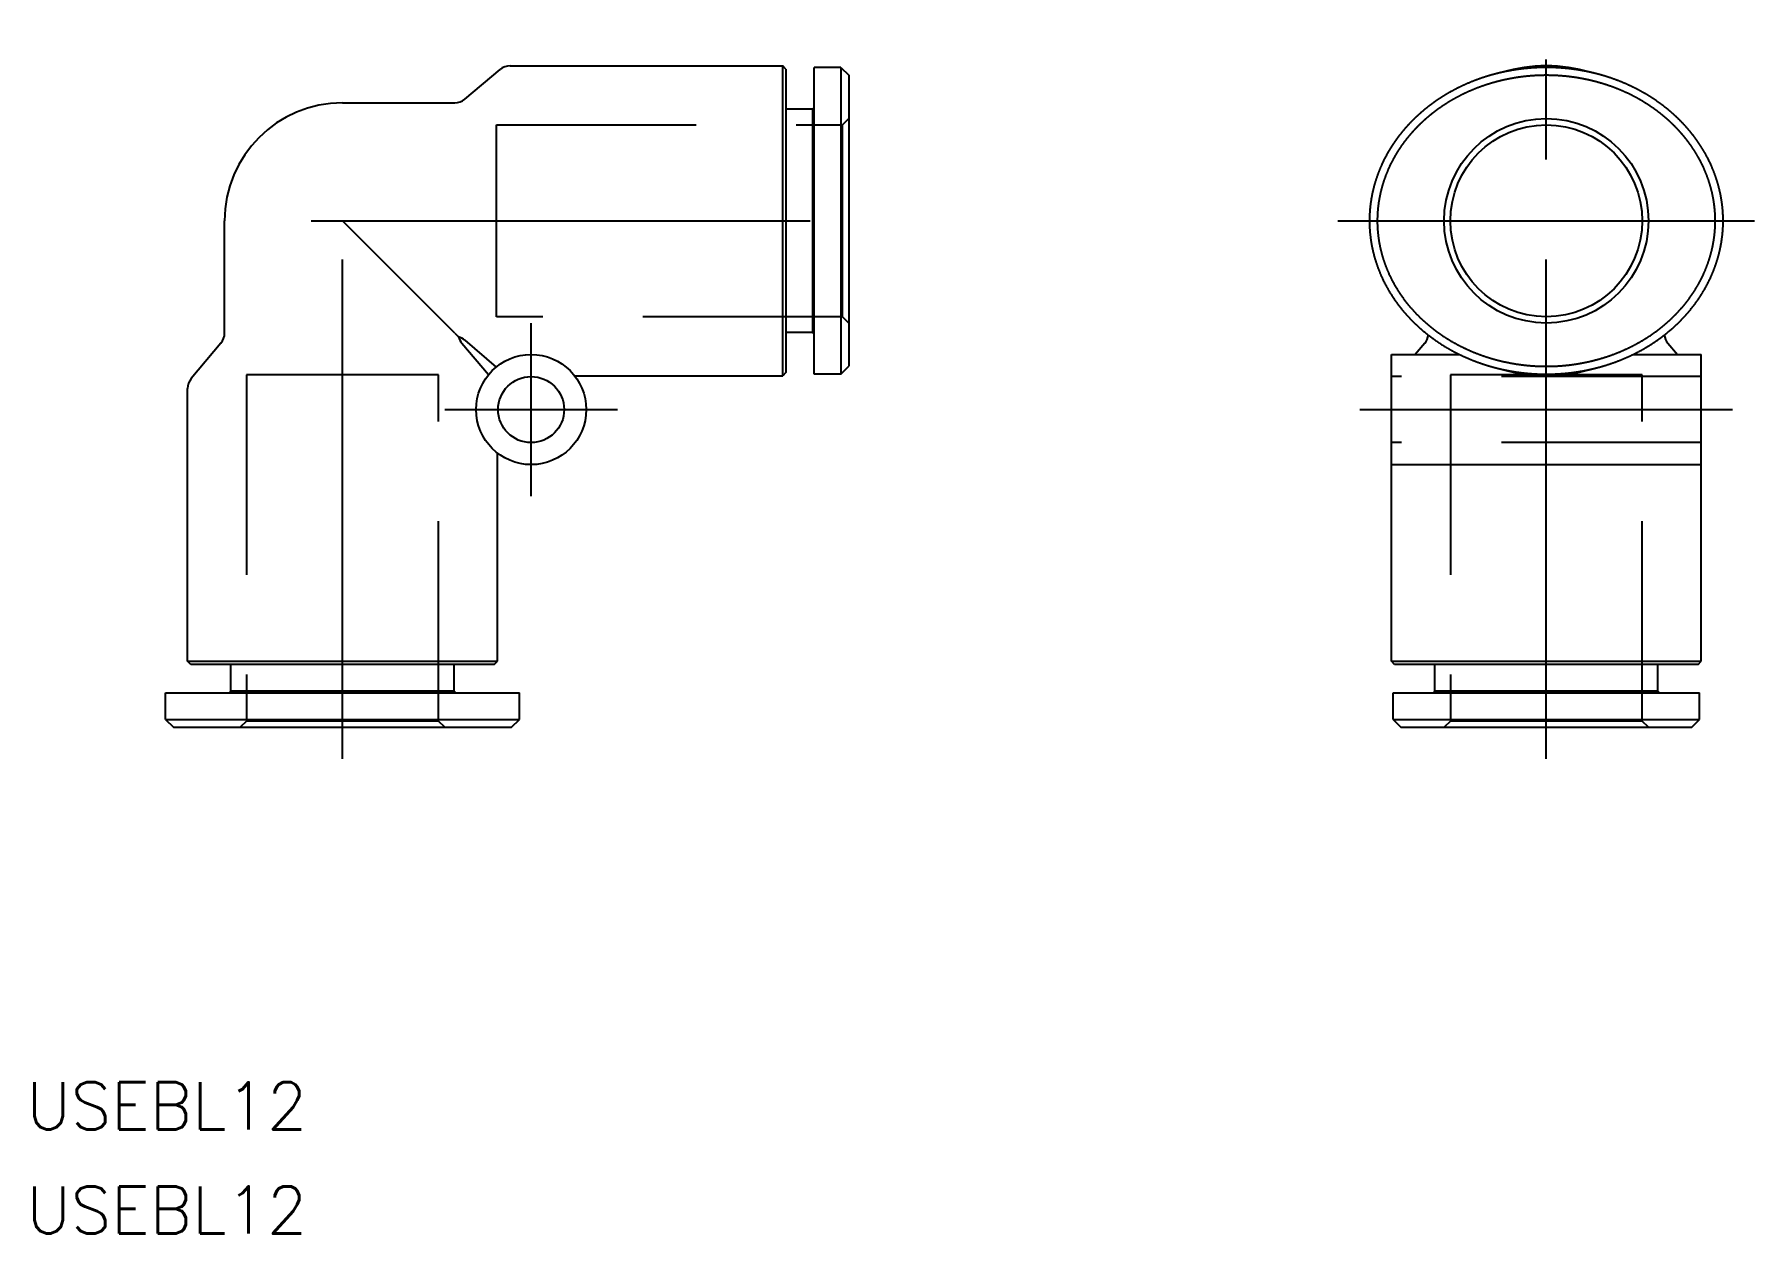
# Model space of a CAD drawing. Extents: x -20 to 90, y -32 to 44.
import ezdxf

# ---------------------------------------------------------------- set-up
doc = ezdxf.new("R2010")
doc.units = 0
doc.linetypes.add('CENTER', pattern=[50.8, 31.75, -6.35, 6.35, -6.35])
doc.linetypes.add('DASHED', pattern=[19.05, 12.7, -6.35])
doc.layers.get('0').update_dxf_attribs({"linetype": 'CONTINUOUS'})
doc.layers.add('CENTER', color=1, linetype='CENTER')
doc.styles.get("Standard").update_dxf_attribs({"font": 'txt.shx', "height": 3, "bigfont": 'bigfont.shx'})

msp = doc.modelspace()

# ---------------------------------------------------------------- texts
at = {"color": 7, "linetype": 'CONTINUOUS'}
for p in [(-20.1108, -25.5672), (-20.1108, -32.1848)]:
    msp.add_text('USEBL12', height=3, dxfattribs=at).set_placement(p)

# ---------------------------------------------------------------- linework, layer by layer
at = {"color": 7, "linetype": 'CONTINUOUS'}
for p, q in [((7.7788, 39.934), (10.0212, 41.816)), ((10.664, 42.05), (28, 42.05)), ((28, 22.35), (28, 42.05)), ((28.2, 41.85), (28, 42.05)), ((28.2, 41.85), (28.2, 22.55)), ((30, 22.45), (30, 41.95)), ((31.7, 41.95), (30, 41.95)), ((31.7, 41.95), (31.7, 22.45)), ((31.7, 41.95), (32.2, 41.45)), ((32.2, 41.45), (32.2, 22.95)), ((0, 39.7), (7.136, 39.7)), ((29.9, 39.3), (30, 39.4)), ((29.9, 39.3), (28.2, 39.3)), ((29.9, 39.3), (29.9, 25.1)), ((-7.5, 25.064), (-7.5, 32.2)), ((7.136, 25.064), (0, 32.2)), ((-7.734, 24.4212), (-9.616, 22.1788)), ((7.136, 25.064), (7.3791, 24.8209)), ((7.5878, 24.4217), (9.2942, 22.4199)), ((7.7783, 24.6122), (9.7801, 22.9058)), ((29.9, 25.1), (28.2, 25.1)), ((29.9, 25.1), (30, 25)), ((68.8385, 24.4212), (68.2333, 23.7)), ((84.3066, 24.4212), (84.9119, 23.7)), ((66.7226, 4.2), (66.7226, 23.7)), ((66.7226, 23.7), (71.0615, 23.7)), ((82.0836, 23.7), (86.4226, 23.7)), ((86.4226, 4.2), (86.4226, 23.7)), ((14.7618, 22.35), (28, 22.35)), ((28.2, 22.55), (28, 22.35)), ((31.7, 22.45), (30, 22.45)), ((31.7, 22.45), (32.2, 22.95)), ((-9.85, 4.2), (-9.85, 21.536)), ((9.85, 4.2), (9.85, 17.4382)), ((66.7226, 16.7), (86.4226, 16.7)), ((-9.85, 4.2), (9.85, 4.2)), ((-9.65, 4), (-9.85, 4.2)), ((9.65, 4), (-9.65, 4)), ((-7.1, 2.3), (-7.1, 4)), ((7.1, 2.3), (7.1, 4)), ((9.65, 4), (9.85, 4.2)), ((66.7226, 4.2), (86.4226, 4.2)), ((66.9226, 4), (66.7226, 4.2)), ((86.2226, 4), (66.9226, 4)), ((69.4726, 2.3), (69.4726, 4)), ((83.6726, 2.3), (83.6726, 4)), ((86.2226, 4), (86.4226, 4.2)), ((-11.25, 2.2), (11.25, 2.2)), ((-11.25, 0.5), (-11.25, 2.2)), ((-7.1, 2.3), (-7.2, 2.2)), ((7.1, 2.3), (-7.1, 2.3)), ((7.1, 2.3), (7.2, 2.2)), ((11.25, 0.5), (11.25, 2.2)), ((66.8226, 2.2), (86.3226, 2.2)), ((66.8226, 0.5), (66.8226, 2.2)), ((69.4726, 2.3), (69.3726, 2.2)), ((83.6726, 2.3), (69.4726, 2.3)), ((83.6726, 2.3), (83.7726, 2.2)), ((86.3226, 0.5), (86.3226, 2.2)), ((-11.25, 0.5), (11.25, 0.5)), ((-11.25, 0.5), (-10.75, 0)), ((-10.75, 0), (10.75, 0)), ((10.75, 0), (11.25, 0.5)), ((66.8226, 0.5), (86.3226, 0.5)), ((66.8226, 0.5), (67.3226, 0)), ((67.3226, 0), (85.8226, 0)), ((85.8226, 0), (86.3226, 0.5))]:
    msp.add_line(p, q, dxfattribs=at)
at = {"color": 3, "linetype": 'DASHED'}
for p, q in [((9.8, 38.3), (31.8, 38.3)), ((9.8, 26.1), (9.8, 38.3)), ((31.8, 38.3), (32.2, 38.7)), ((31.8, 26.1), (31.8, 38.3)), ((31.8, 26.1), (9.8, 26.1)), ((32.2, 25.7), (31.8, 26.1)), ((-6.1, 22.4), (-6.1, 0.4)), ((6.1, 22.4), (-6.1, 22.4)), ((6.1, 0.4), (6.1, 22.4)), ((86.4226, 22.3), (66.7226, 22.3)), ((82.6726, 22.4), (70.4726, 22.4)), ((70.4726, 22.4), (70.4726, 0.4)), ((82.6726, 0.4), (82.6726, 22.4)), ((86.4226, 18.1), (66.7226, 18.1)), ((-6.1, 0.4), (-6.5, 0)), ((6.1, 0.4), (-6.1, 0.4)), ((6.5, 0), (6.1, 0.4)), ((70.4726, 0.4), (70.0726, 0)), ((82.6726, 0.4), (70.4726, 0.4)), ((83.0726, 0), (82.6726, 0.4))]:
    msp.add_line(p, q, dxfattribs=at)
at = {"color": 7}
for points in [[(76.5726, 22.45, 0), (76.5894, 22.45, 0), (76.6061, 22.45, 0), (76.6229, 22.4501, 0), (76.6397, 22.4502, 0), (76.6565, 22.4503, 0), (76.6732, 22.4504, 0), (76.69, 22.4505, 0), (76.7067, 22.4507, 0), (76.7235, 22.4508, 0), (76.7402, 22.451, 0), (76.757, 22.4513, 0), (76.7737, 22.4515, 0), (76.7904, 22.4518, 0), (76.8072, 22.4521, 0), (76.8239, 22.4524, 0), (76.8407, 22.4527, 0), (76.8574, 22.4531, 0), (76.8742, 22.4534, 0), (76.8909, 22.4538, 0), (76.9077, 22.4542, 0), (76.9244, 22.4547, 0), (76.9412, 22.4551, 0), (76.958, 22.4556, 0), (76.9747, 22.4561, 0), (76.9915, 22.4567, 0), (77.0083, 22.4572, 0), (77.0251, 22.4578, 0), (77.0419, 22.4584, 0), (77.0588, 22.459, 0), (77.0756, 22.4596, 0), (77.0924, 22.4603, 0), (77.1093, 22.461, 0), (77.1262, 22.4617, 0), (77.143, 22.4624, 0), (77.1599, 22.4632, 0), (77.1768, 22.464, 0), (77.1938, 22.4648, 0), (77.2107, 22.4656, 0), (77.2277, 22.4665, 0), (77.2447, 22.4673, 0), (77.2617, 22.4682, 0), (77.2787, 22.4692, 0), (77.2957, 22.4701, 0), (77.3128, 22.4711, 0), (77.3298, 22.4721, 0), (77.3469, 22.4731, 0), (77.3641, 22.4741, 0), (77.3812, 22.4752, 0), (77.3984, 22.4763, 0), (77.4156, 22.4774, 0), (77.4328, 22.4785, 0), (77.45, 22.4797, 0), (77.4673, 22.4809, 0), (77.4846, 22.4821, 0), (77.5019, 22.4833, 0), (77.5193, 22.4846, 0), (77.5367, 22.4859, 0), (77.5541, 22.4872, 0), (77.5715, 22.4885, 0), (77.589, 22.4899, 0), (77.6065, 22.4913, 0), (77.624, 22.4927, 0), (77.6416, 22.4941, 0), (77.6592, 22.4956, 0), (77.6769, 22.4971, 0), (77.6945, 22.4986, 0), (77.7122, 22.5001, 0), (77.73, 22.5017, 0), (77.7478, 22.5033, 0), (77.7656, 22.5049, 0), (77.7835, 22.5066, 0), (77.8014, 22.5082, 0), (77.8193, 22.51, 0), (77.8373, 22.5117, 0), (77.8553, 22.5135, 0), (77.8734, 22.5153, 0), (77.8915, 22.5171, 0), (77.9097, 22.519, 0), (77.9279, 22.5209, 0), (77.9461, 22.5228, 0), (77.9644, 22.5248, 0), (77.9828, 22.5268, 0), (78.0012, 22.5288, 0), (78.0196, 22.5308, 0), (78.0381, 22.5329, 0), (78.0566, 22.5351, 0), (78.0752, 22.5372, 0), (78.0939, 22.5394, 0), (78.1126, 22.5416, 0), (78.1313, 22.5439, 0), (78.1501, 22.5462, 0), (78.169, 22.5485, 0), (78.1879, 22.5509, 0), (78.2068, 22.5533, 0), (78.2259, 22.5557, 0), (78.245, 22.5582, 0), (78.2641, 22.5607, 0), (78.2833, 22.5633, 0), (78.3025, 22.5659, 0), (78.3219, 22.5685, 0), (78.3412, 22.5712, 0), (78.3607, 22.5739, 0), (78.3802, 22.5766, 0), (78.3998, 22.5794, 0), (78.4194, 22.5822, 0), (78.4391, 22.5851, 0), (78.4588, 22.588, 0), (78.4787, 22.5909, 0), (78.4986, 22.5939, 0), (78.5185, 22.5969, 0), (78.5385, 22.6, 0), (78.5586, 22.6031, 0), (78.5788, 22.6063, 0), (78.599, 22.6095, 0), (78.6194, 22.6127, 0), (78.6397, 22.616, 0), (78.6602, 22.6193, 0), (78.6807, 22.6227, 0), (78.7013, 22.6262, 0), (78.722, 22.6296, 0), (78.7427, 22.6332, 0), (78.7635, 22.6367, 0), (78.7844, 22.6403, 0), (78.8054, 22.644, 0), (78.8264, 22.6477, 0), (78.8474, 22.6515, 0), (78.8686, 22.6553, 0), (78.8898, 22.6592, 0), (78.9111, 22.6631, 0), (78.9324, 22.6671, 0), (78.9538, 22.6711, 0), (78.9753, 22.6751, 0), (78.9968, 22.6793, 0), (79.0184, 22.6834, 0), (79.0401, 22.6876, 0), (79.0618, 22.6919, 0), (79.0835, 22.6962, 0), (79.1054, 22.7006, 0), (79.1273, 22.705, 0), (79.1492, 22.7095, 0), (79.1712, 22.714, 0), (79.1933, 22.7186, 0), (79.2154, 22.7232, 0), (79.2376, 22.7279, 0), (79.2598, 22.7326, 0), (79.2821, 22.7374, 0), (79.3044, 22.7423, 0), (79.3268, 22.7471, 0), (79.3493, 22.7521, 0), (79.3718, 22.7571, 0), (79.3943, 22.7621, 0), (79.4169, 22.7672, 0), (79.4396, 22.7724, 0), (79.4623, 22.7776, 0), (79.485, 22.7829, 0), (79.5078, 22.7882, 0), (79.5306, 22.7936, 0), (79.5535, 22.799, 0), (79.5765, 22.8045, 0), (79.5994, 22.8101, 0), (79.6225, 22.8157, 0), (79.6455, 22.8213, 0), (79.6686, 22.827, 0), (79.6918, 22.8328, 0), (79.715, 22.8386, 0), (79.7382, 22.8445, 0), (79.7615, 22.8504, 0), (79.7848, 22.8564, 0), (79.8082, 22.8625, 0), (79.8316, 22.8686, 0), (79.855, 22.8747, 0), (79.8785, 22.881, 0), (79.902, 22.8872, 0), (79.9256, 22.8936, 0), (79.9492, 22.9, 0), (79.9728, 22.9064, 0), (79.9964, 22.9129, 0), (80.0201, 22.9195, 0), (80.0439, 22.9262, 0), (80.0676, 22.9328, 0), (80.0914, 22.9396, 0), (80.1152, 22.9464, 0), (80.1391, 22.9533, 0), (80.163, 22.9602, 0), (80.1869, 22.9672, 0), (80.2108, 22.9742, 0), (80.2348, 22.9813, 0), (80.2588, 22.9885, 0), (80.2828, 22.9957, 0), (80.3069, 23.003, 0), (80.3309, 23.0104, 0), (80.355, 23.0178, 0), (80.3792, 23.0253, 0), (80.4033, 23.0328, 0), (80.4275, 23.0404, 0), (80.4517, 23.0481, 0), (80.4759, 23.0558, 0), (80.5002, 23.0636, 0), (80.5244, 23.0714, 0), (80.5487, 23.0793, 0), (80.573, 23.0873, 0), (80.5973, 23.0953, 0), (80.6217, 23.1034, 0), (80.646, 23.1116, 0), (80.6704, 23.1198, 0), (80.6948, 23.1281, 0), (80.7192, 23.1365, 0), (80.7436, 23.1449, 0), (80.7681, 23.1534, 0), (80.7925, 23.1619, 0), (80.817, 23.1705, 0), (80.8415, 23.1792, 0), (80.866, 23.188, 0), (80.8905, 23.1968, 0), (80.915, 23.2056, 0), (80.9395, 23.2146, 0), (80.9641, 23.2235, 0), (80.9887, 23.2326, 0), (81.0132, 23.2417, 0), (81.0378, 23.2509, 0), (81.0624, 23.2602, 0), (81.087, 23.2695, 0), (81.1117, 23.2789, 0), (81.1363, 23.2883, 0), (81.1609, 23.2978, 0), (81.1856, 23.3074, 0), (81.2102, 23.317, 0), (81.2349, 23.3267, 0), (81.2596, 23.3365, 0), (81.2843, 23.3464, 0), (81.309, 23.3563, 0), (81.3337, 23.3662, 0), (81.3584, 23.3763, 0), (81.3831, 23.3864, 0), (81.4078, 23.3965, 0), (81.4326, 23.4068, 0), (81.4573, 23.4171, 0), (81.482, 23.4275, 0), (81.5068, 23.4379, 0), (81.5315, 23.4484, 0), (81.5563, 23.459, 0), (81.5811, 23.4696, 0), (81.6058, 23.4803, 0), (81.6306, 23.4911, 0), (81.6554, 23.5019, 0), (81.6801, 23.5128, 0), (81.7049, 23.5238, 0), (81.7297, 23.5348, 0), (81.7545, 23.5459, 0), (81.7792, 23.5571, 0), (81.804, 23.5684, 0), (81.8288, 23.5797, 0), (81.8536, 23.5911, 0), (81.8784, 23.6025, 0), (81.9032, 23.614, 0), (81.9279, 23.6256, 0), (81.9527, 23.6373, 0), (81.9775, 23.649, 0), (82.0023, 23.6608, 0), (82.0271, 23.6727, 0), (82.0518, 23.6846, 0), (82.0766, 23.6966, 0), (82.1014, 23.7087, 0), (82.1261, 23.7208, 0), (82.1509, 23.733, 0), (82.1756, 23.7453, 0), (82.2004, 23.7577, 0), (82.2251, 23.7701, 0), (82.2499, 23.7826, 0), (82.2746, 23.7952, 0), (82.2993, 23.8078, 0), (82.3241, 23.8205, 0), (82.3488, 23.8333, 0), (82.3735, 23.8461, 0), (82.3982, 23.8591, 0), (82.4229, 23.8721, 0), (82.4476, 23.8851, 0), (82.4723, 23.8982, 0), (82.4969, 23.9115, 0), (82.5216, 23.9247, 0), (82.5462, 23.9381, 0), (82.5709, 23.9515, 0), (82.5955, 23.965, 0), (82.6201, 23.9786, 0), (82.6447, 23.9922, 0), (82.6693, 24.0059, 0), (82.6939, 24.0197, 0), (82.7185, 24.0335, 0), (82.743, 24.0475, 0), (82.7675, 24.0614, 0), (82.7921, 24.0755, 0), (82.8166, 24.0896, 0), (82.841, 24.1038, 0), (82.8655, 24.1181, 0), (82.89, 24.1325, 0), (82.9144, 24.1469, 0), (82.9388, 24.1614, 0), (82.9632, 24.1759, 0), (82.9876, 24.1906, 0), (83.0119, 24.2053, 0), (83.0363, 24.22, 0), (83.0606, 24.2349, 0), (83.0849, 24.2498, 0), (83.1092, 24.2648, 0), (83.1334, 24.2798, 0), (83.1576, 24.2949, 0), (83.1818, 24.3101, 0), (83.206, 24.3254, 0), (83.2302, 24.3407, 0), (83.2543, 24.3561, 0), (83.2784, 24.3716, 0), (83.3025, 24.3871, 0), (83.3265, 24.4027, 0), (83.3506, 24.4184, 0), (83.3746, 24.4341, 0), (83.3985, 24.45, 0), (83.4225, 24.4658, 0), (83.4464, 24.4818, 0), (83.4703, 24.4978, 0), (83.4941, 24.5139, 0), (83.5179, 24.5301, 0), (83.5417, 24.5463, 0), (83.5655, 24.5626, 0), (83.5892, 24.5789, 0), (83.6129, 24.5954, 0), (83.6366, 24.6119, 0), (83.6602, 24.6284, 0), (83.6838, 24.6451, 0), (83.7074, 24.6618, 0), (83.7309, 24.6785, 0), (83.7544, 24.6954, 0), (83.7779, 24.7123, 0), (83.8013, 24.7292, 0), (83.8247, 24.7463, 0), (83.848, 24.7634, 0), (83.8714, 24.7805, 0), (83.8946, 24.7978, 0), (83.9179, 24.8151, 0), (83.9411, 24.8325, 0), (83.9642, 24.8499, 0), (83.9873, 24.8674, 0), (84.0104, 24.885, 0), (84.0334, 24.9026, 0), (84.0564, 24.9203, 0), (84.0794, 24.9381, 0), (84.1023, 24.9559, 0), (84.1252, 24.9738, 0), (84.148, 24.9918, 0), (84.1708, 25.0098, 0), (84.1935, 25.0279, 0), (84.2162, 25.0461, 0), (84.2388, 25.0643, 0), (84.2614, 25.0826, 0), (84.284, 25.1009, 0), (84.3065, 25.1194, 0), (84.3289, 25.1378, 0), (84.3514, 25.1564, 0), (84.3737, 25.175, 0), (84.396, 25.1937, 0), (84.4183, 25.2124, 0), (84.4405, 25.2312, 0), (84.4627, 25.2501, 0), (84.4848, 25.269, 0), (84.5068, 25.2879, 0), (84.5288, 25.307, 0), (84.5508, 25.3261, 0), (84.5727, 25.3452, 0), (84.5946, 25.3645, 0), (84.6164, 25.3837, 0), (84.6381, 25.4031, 0), (84.6598, 25.4225, 0), (84.6815, 25.4419, 0), (84.703, 25.4614, 0), (84.7246, 25.481, 0), (84.7461, 25.5006, 0), (84.7675, 25.5203, 0), (84.7888, 25.5401, 0), (84.8102, 25.5599, 0), (84.8314, 25.5797, 0), (84.8526, 25.5996, 0), (84.8737, 25.6196, 0), (84.8948, 25.6396, 0), (84.9158, 25.6597, 0), (84.9368, 25.6798, 0), (84.9577, 25.7, 0), (84.9785, 25.7203, 0), (84.9993, 25.7406, 0), (85.02, 25.7609, 0), (85.0407, 25.7813, 0), (85.0613, 25.8018, 0), (85.0818, 25.8223, 0), (85.1023, 25.8429, 0), (85.1227, 25.8635, 0), (85.1431, 25.8842, 0), (85.1633, 25.9049, 0), (85.1836, 25.9257, 0), (85.2037, 25.9465, 0), (85.2238, 25.9673, 0), (85.2438, 25.9883, 0), (85.2638, 26.0093, 0), (85.2837, 26.0303, 0), (85.3035, 26.0514, 0), (85.3232, 26.0725, 0), (85.3429, 26.0937, 0), (85.3626, 26.1149, 0), (85.3821, 26.1362, 0), (85.4016, 26.1575, 0), (85.421, 26.1788, 0), (85.4404, 26.2003, 0), (85.4596, 26.2217, 0), (85.4788, 26.2432, 0), (85.498, 26.2648, 0), (85.517, 26.2864, 0), (85.536, 26.308, 0), (85.5549, 26.3297, 0), (85.5738, 26.3514, 0), (85.5926, 26.3732, 0), (85.6113, 26.395, 0), (85.6299, 26.4169, 0), (85.6485, 26.4388, 0), (85.6669, 26.4607, 0), (85.6853, 26.4827, 0), (85.7037, 26.5048, 0), (85.722, 26.5268, 0), (85.7401, 26.5489, 0), (85.7583, 26.5711, 0), (85.7763, 26.5933, 0), (85.7943, 26.6155, 0), (85.8122, 26.6378, 0), (85.83, 26.6601, 0), (85.8477, 26.6824, 0), (85.8654, 26.7048, 0), (85.883, 26.7272, 0), (85.9005, 26.7497, 0), (85.918, 26.7722, 0), (85.9353, 26.7947, 0), (85.9526, 26.8173, 0), (85.9698, 26.8398, 0), (85.987, 26.8625, 0), (86.004, 26.8851, 0), (86.021, 26.9078, 0), (86.0379, 26.9306, 0), (86.0547, 26.9533, 0), (86.0715, 26.9761, 0), (86.0881, 26.999, 0), (86.1047, 27.0218, 0), (86.1212, 27.0447, 0), (86.1377, 27.0677, 0), (86.154, 27.0906, 0), (86.1703, 27.1136, 0), (86.1865, 27.1366, 0), (86.2026, 27.1597, 0), (86.2187, 27.1827, 0), (86.2346, 27.2059, 0), (86.2505, 27.229, 0), (86.2663, 27.2521, 0), (86.282, 27.2753, 0), (86.2976, 27.2985, 0), (86.3132, 27.3218, 0), (86.3287, 27.3451, 0), (86.344, 27.3684, 0), (86.3594, 27.3917, 0), (86.3746, 27.415, 0), (86.3897, 27.4384, 0), (86.4048, 27.4618, 0), (86.4198, 27.4852, 0), (86.4347, 27.5086, 0), (86.4495, 27.5321, 0), (86.4642, 27.5556, 0), (86.4789, 27.5791, 0), (86.4934, 27.6027, 0), (86.5079, 27.6262, 0), (86.5223, 27.6498, 0), (86.5367, 27.6734, 0), (86.5509, 27.6971, 0), (86.5651, 27.7207, 0), (86.5792, 27.7444, 0), (86.5932, 27.7681, 0), (86.6071, 27.7918, 0), (86.6209, 27.8156, 0), (86.6347, 27.8394, 0), (86.6484, 27.8631, 0), (86.662, 27.887, 0), (86.6755, 27.9108, 0), (86.6889, 27.9347, 0), (86.7023, 27.9586, 0), (86.7156, 27.9825, 0), (86.7288, 28.0064, 0), (86.7419, 28.0303, 0), (86.7549, 28.0543, 0), (86.7679, 28.0783, 0), (86.7808, 28.1023, 0), (86.7936, 28.1263, 0), (86.8063, 28.1504, 0), (86.8189, 28.1745, 0), (86.8315, 28.1986, 0), (86.844, 28.2227, 0), (86.8564, 28.2468, 0), (86.8687, 28.2709, 0), (86.8809, 28.2951, 0), (86.8931, 28.3193, 0), (86.9051, 28.3435, 0), (86.9171, 28.3677, 0), (86.929, 28.392, 0), (86.9409, 28.4163, 0), (86.9526, 28.4405, 0), (86.9643, 28.4648, 0), (86.9759, 28.4892, 0), (86.9874, 28.5135, 0), (86.9988, 28.5378, 0), (87.0102, 28.5622, 0), (87.0215, 28.5866, 0), (87.0327, 28.611, 0), (87.0438, 28.6354, 0), (87.0548, 28.6599, 0), (87.0658, 28.6843, 0), (87.0766, 28.7088, 0), (87.0874, 28.7333, 0), (87.0981, 28.7578, 0), (87.1088, 28.7823, 0), (87.1193, 28.8068, 0), (87.1298, 28.8314, 0), (87.1402, 28.856, 0), (87.1505, 28.8805, 0), (87.1607, 28.9051, 0), (87.1709, 28.9298, 0), (87.181, 28.9544, 0), (87.191, 28.979, 0), (87.2009, 29.0037, 0), (87.2107, 29.0283, 0), (87.2205, 29.053, 0), (87.2301, 29.0777, 0), (87.2397, 29.1024, 0), (87.2492, 29.1272, 0), (87.2587, 29.1519, 0), (87.268, 29.1767, 0), (87.2773, 29.2014, 0), (87.2865, 29.2262, 0), (87.2956, 29.251, 0), (87.3047, 29.2758, 0), (87.3136, 29.3006, 0), (87.3225, 29.3254, 0), (87.3313, 29.3503, 0), (87.34, 29.3751, 0), (87.3487, 29.4, 0), (87.3573, 29.4249, 0), (87.3657, 29.4498, 0), (87.3741, 29.4747, 0), (87.3825, 29.4996, 0), (87.3907, 29.5245, 0), (87.3989, 29.5495, 0), (87.407, 29.5744, 0), (87.415, 29.5994, 0), (87.4229, 29.6243, 0), (87.4308, 29.6493, 0), (87.4386, 29.6743, 0), (87.4463, 29.6993, 0), (87.4539, 29.7243, 0), (87.4614, 29.7493, 0), (87.4689, 29.7744, 0), (87.4762, 29.7994, 0), (87.4836, 29.8245, 0), (87.4908, 29.8495, 0), (87.4979, 29.8746, 0), (87.505, 29.8997, 0), (87.512, 29.9248, 0), (87.5189, 29.9499, 0), (87.5257, 29.975, 0), (87.5325, 30.0001, 0), (87.5391, 30.0252, 0), (87.5457, 30.0504, 0), (87.5523, 30.0755, 0), (87.5587, 30.1007, 0), (87.5651, 30.1258, 0), (87.5713, 30.151, 0), (87.5775, 30.1762, 0), (87.5837, 30.2014, 0), (87.5897, 30.2265, 0), (87.5957, 30.2517, 0), (87.6016, 30.277, 0), (87.6074, 30.3022, 0), (87.6131, 30.3274, 0), (87.6188, 30.3526, 0), (87.6244, 30.3779, 0), (87.6299, 30.4031, 0), (87.6353, 30.4283, 0), (87.6406, 30.4536, 0), (87.6459, 30.4789, 0), (87.6511, 30.5041, 0), (87.6562, 30.5294, 0), (87.6612, 30.5547, 0), (87.6662, 30.58, 0), (87.6711, 30.6053, 0), (87.6759, 30.6306, 0), (87.6806, 30.6559, 0), (87.6852, 30.6812, 0), (87.6898, 30.7065, 0), (87.6943, 30.7318, 0), (87.6987, 30.7571, 0), (87.703, 30.7825, 0), (87.7073, 30.8078, 0), (87.7115, 30.8332, 0), (87.7156, 30.8585, 0), (87.7196, 30.8839, 0), (87.7236, 30.9092, 0), (87.7274, 30.9346, 0), (87.7312, 30.9599, 0), (87.7349, 30.9853, 0), (87.7386, 31.0107, 0), (87.7421, 31.0361, 0), (87.7456, 31.0614, 0), (87.749, 31.0868, 0), (87.7523, 31.1122, 0), (87.7556, 31.1376, 0), (87.7588, 31.163, 0), (87.7619, 31.1884, 0), (87.7649, 31.2138, 0), (87.7678, 31.2392, 0), (87.7707, 31.2646, 0), (87.7735, 31.2901, 0), (87.7762, 31.3155, 0), (87.7788, 31.3409, 0), (87.7814, 31.3663, 0), (87.7839, 31.3917, 0), (87.7863, 31.4172, 0), (87.7886, 31.4426, 0), (87.7908, 31.468, 0), (87.793, 31.4935, 0), (87.7951, 31.5189, 0), (87.7971, 31.5444, 0), (87.7991, 31.5698, 0), (87.8009, 31.5953, 0), (87.8027, 31.6207, 0), (87.8044, 31.6462, 0), (87.806, 31.6716, 0), (87.8076, 31.6971, 0), (87.8091, 31.7225, 0), (87.8105, 31.748, 0), (87.8118, 31.7734, 0), (87.813, 31.7989, 0), (87.8142, 31.8244, 0), (87.8153, 31.8498, 0), (87.8163, 31.8753, 0), (87.8173, 31.9007, 0), (87.8181, 31.9262, 0), (87.8189, 31.9517, 0), (87.8196, 31.9771, 0), (87.8203, 32.0026, 0), (87.8208, 32.0281, 0), (87.8213, 32.0536, 0), (87.8217, 32.079, 0), (87.822, 32.1045, 0), (87.8223, 32.13, 0), (87.8224, 32.1554, 0), (87.8225, 32.1809, 0), (87.8226, 32.2064, 0), (87.8225, 32.2319, 0), (87.8224, 32.2573, 0), (87.8222, 32.2828, 0), (87.8219, 32.3083, 0), (87.8215, 32.3338, 0), (87.8211, 32.3592, 0), (87.8205, 32.3847, 0), (87.8199, 32.4102, 0), (87.8193, 32.4356, 0), (87.8185, 32.4611, 0), (87.8177, 32.4866, 0), (87.8168, 32.512, 0), (87.8158, 32.5375, 0), (87.8147, 32.5629, 0), (87.8136, 32.5884, 0), (87.8124, 32.6138, 0), (87.8111, 32.6393, 0), (87.8098, 32.6647, 0), (87.8083, 32.6902, 0), (87.8068, 32.7156, 0), (87.8052, 32.741, 0), (87.8035, 32.7664, 0), (87.8018, 32.7919, 0), (87.8, 32.8173, 0), (87.7981, 32.8427, 0), (87.7961, 32.8681, 0), (87.794, 32.8935, 0), (87.7919, 32.9189, 0), (87.7897, 32.9443, 0), (87.7874, 32.9697, 0), (87.7851, 32.9951, 0), (87.7826, 33.0204, 0), (87.7801, 33.0458, 0), (87.7776, 33.0712, 0), (87.7749, 33.0965, 0), (87.7722, 33.1219, 0), (87.7693, 33.1472, 0), (87.7664, 33.1725, 0), (87.7635, 33.1979, 0), (87.7604, 33.2232, 0), (87.7573, 33.2485, 0), (87.7541, 33.2738, 0), (87.7509, 33.2991, 0), (87.7475, 33.3244, 0), (87.7441, 33.3497, 0), (87.7406, 33.3749, 0), (87.737, 33.4002, 0), (87.7334, 33.4254, 0), (87.7296, 33.4507, 0), (87.7258, 33.4759, 0), (87.7219, 33.5011, 0), (87.718, 33.5264, 0), (87.714, 33.5516, 0), (87.7098, 33.5768, 0), (87.7057, 33.6019, 0), (87.7014, 33.6271, 0), (87.6971, 33.6523, 0), (87.6927, 33.6774, 0), (87.6882, 33.7025, 0), (87.6836, 33.7277, 0), (87.679, 33.7528, 0), (87.6743, 33.7779, 0), (87.6695, 33.803, 0), (87.6646, 33.828, 0), (87.6597, 33.8531, 0), (87.6547, 33.8781, 0), (87.6496, 33.9032, 0), (87.6444, 33.9282, 0), (87.6392, 33.9532, 0), (87.6339, 33.9782, 0), (87.6285, 34.0031, 0), (87.623, 34.0281, 0), (87.6175, 34.053, 0), (87.6119, 34.078, 0), (87.6062, 34.1029, 0), (87.6004, 34.1278, 0), (87.5946, 34.1526, 0), (87.5887, 34.1775, 0), (87.5827, 34.2024, 0), (87.5767, 34.2272, 0), (87.5705, 34.252, 0), (87.5643, 34.2768, 0), (87.5581, 34.3016, 0), (87.5517, 34.3263, 0), (87.5453, 34.3511, 0), (87.5388, 34.3758, 0), (87.5323, 34.4005, 0), (87.5256, 34.4252, 0), (87.5189, 34.4498, 0), (87.5121, 34.4745, 0), (87.5053, 34.4991, 0), (87.4983, 34.5237, 0), (87.4913, 34.5483, 0), (87.4843, 34.5729, 0), (87.4771, 34.5974, 0), (87.4699, 34.622, 0), (87.4626, 34.6465, 0), (87.4553, 34.6709, 0), (87.4478, 34.6954, 0), (87.4403, 34.7198, 0), (87.4328, 34.7443, 0), (87.4251, 34.7687, 0), (87.4174, 34.793, 0), (87.4096, 34.8174, 0), (87.4017, 34.8417, 0), (87.3938, 34.866, 0), (87.3858, 34.8903, 0), (87.3777, 34.9146, 0), (87.3696, 34.9388, 0), (87.3614, 34.963, 0), (87.3531, 34.9872, 0), (87.3447, 35.0114, 0), (87.3363, 35.0355, 0), (87.3278, 35.0596, 0), (87.3192, 35.0837, 0), (87.3106, 35.1078, 0), (87.3019, 35.1318, 0), (87.2931, 35.1558, 0), (87.2843, 35.1798, 0), (87.2754, 35.2038, 0), (87.2664, 35.2277, 0), (87.2573, 35.2516, 0), (87.2482, 35.2755, 0), (87.239, 35.2993, 0), (87.2298, 35.3232, 0), (87.2204, 35.347, 0), (87.211, 35.3707, 0), (87.2016, 35.3945, 0), (87.192, 35.4182, 0), (87.1824, 35.4419, 0), (87.1728, 35.4655, 0), (87.1631, 35.4892, 0), (87.1533, 35.5128, 0), (87.1434, 35.5363, 0), (87.1335, 35.5599, 0), (87.1235, 35.5834, 0), (87.1134, 35.6068, 0), (87.1033, 35.6303, 0), (87.0931, 35.6537, 0), (87.0828, 35.6771, 0), (87.0725, 35.7005, 0), (87.0621, 35.7238, 0), (87.0516, 35.7471, 0), (87.0411, 35.7704, 0), (87.0305, 35.7936, 0), (87.0198, 35.8168, 0), (87.0091, 35.84, 0), (86.9983, 35.8631, 0), (86.9875, 35.8862, 0), (86.9766, 35.9093, 0), (86.9656, 35.9323, 0), (86.9546, 35.9553, 0), (86.9435, 35.9783, 0), (86.9323, 36.0013, 0), (86.9211, 36.0242, 0), (86.9098, 36.047, 0), (86.8984, 36.0699, 0), (86.887, 36.0927, 0), (86.8755, 36.1155, 0), (86.864, 36.1382, 0), (86.8524, 36.1609, 0), (86.8407, 36.1836, 0), (86.829, 36.2062, 0), (86.8172, 36.2288, 0), (86.8053, 36.2514, 0), (86.7934, 36.2739, 0), (86.7814, 36.2964, 0), (86.7694, 36.3189, 0), (86.7573, 36.3413, 0), (86.7452, 36.3637, 0), (86.7329, 36.386, 0), (86.7207, 36.4083, 0), (86.7083, 36.4306, 0), (86.6959, 36.4529, 0), (86.6835, 36.4751, 0), (86.671, 36.4972, 0), (86.6584, 36.5193, 0), (86.6458, 36.5414, 0), (86.6331, 36.5635, 0), (86.6203, 36.5855, 0), (86.6075, 36.6075, 0), (86.5946, 36.6294, 0), (86.5817, 36.6513, 0), (86.5687, 36.6731, 0), (86.5557, 36.6949, 0), (86.5426, 36.7167, 0), (86.5295, 36.7385, 0), (86.5162, 36.7602, 0), (86.503, 36.7818, 0), (86.4897, 36.8034, 0), (86.4763, 36.825, 0), (86.4629, 36.8465, 0), (86.4494, 36.868, 0), (86.4358, 36.8895, 0), (86.4222, 36.9109, 0), (86.4086, 36.9323, 0), (86.3949, 36.9536, 0), (86.3811, 36.9749, 0), (86.3673, 36.9962, 0), (86.3534, 37.0174, 0), (86.3395, 37.0386, 0), (86.3255, 37.0597, 0), (86.3114, 37.0808, 0), (86.2974, 37.1019, 0), (86.2832, 37.1229, 0), (86.269, 37.1439, 0), (86.2548, 37.1648, 0), (86.2405, 37.1857, 0), (86.2261, 37.2066, 0), (86.2117, 37.2274, 0), (86.1972, 37.2482, 0), (86.1827, 37.2689, 0), (86.1681, 37.2896, 0), (86.1535, 37.3103, 0), (86.1388, 37.3309, 0), (86.1241, 37.3514, 0), (86.1093, 37.372, 0), (86.0945, 37.3924, 0), (86.0796, 37.4129, 0), (86.0647, 37.4333, 0), (86.0497, 37.4537, 0), (86.0346, 37.474, 0), (86.0196, 37.4943, 0), (86.0044, 37.5145, 0), (85.9892, 37.5347, 0), (85.974, 37.5548, 0), (85.9587, 37.5749, 0), (85.9434, 37.595, 0), (85.928, 37.615, 0), (85.9125, 37.635, 0), (85.897, 37.655, 0), (85.8815, 37.6749, 0), (85.8659, 37.6947, 0), (85.8503, 37.7145, 0), (85.8346, 37.7343, 0), (85.8188, 37.754, 0), (85.8031, 37.7737, 0), (85.7872, 37.7934, 0), (85.7713, 37.813, 0), (85.7554, 37.8325, 0), (85.7394, 37.852, 0), (85.7234, 37.8715, 0), (85.7073, 37.8909, 0), (85.6912, 37.9103, 0), (85.675, 37.9297, 0), (85.6588, 37.949, 0), (85.6426, 37.9682, 0), (85.6262, 37.9875, 0), (85.6099, 38.0066, 0), (85.5935, 38.0258, 0), (85.577, 38.0449, 0), (85.5605, 38.0639, 0), (85.544, 38.0829, 0), (85.5274, 38.1019, 0), (85.5107, 38.1208, 0), (85.494, 38.1397, 0), (85.4773, 38.1585, 0), (85.4605, 38.1773, 0), (85.4437, 38.196, 0), (85.4268, 38.2148, 0), (85.4099, 38.2334, 0), (85.3929, 38.252, 0), (85.3759, 38.2706, 0), (85.3589, 38.2891, 0), (85.3418, 38.3076, 0), (85.3246, 38.3261, 0), (85.3074, 38.3445, 0), (85.2902, 38.3628, 0), (85.2729, 38.3812, 0), (85.2556, 38.3994, 0), (85.2382, 38.4177, 0), (85.2208, 38.4358, 0), (85.2033, 38.454, 0), (85.1858, 38.4721, 0), (85.1683, 38.4901, 0), (85.1507, 38.5081, 0), (85.1331, 38.5261, 0), (85.1154, 38.544, 0), (85.0977, 38.5619, 0), (85.0799, 38.5797, 0), (85.0621, 38.5975, 0), (85.0442, 38.6153, 0), (85.0263, 38.633, 0), (85.0084, 38.6506, 0), (84.9904, 38.6683, 0), (84.9724, 38.6858, 0), (84.9543, 38.7034, 0), (84.9362, 38.7208, 0), (84.9181, 38.7383, 0), (84.8999, 38.7557, 0), (84.8817, 38.773, 0), (84.8634, 38.7903, 0), (84.8451, 38.8076, 0), (84.8267, 38.8248, 0), (84.8084, 38.842, 0), (84.7899, 38.8591, 0), (84.7714, 38.8762, 0), (84.7529, 38.8932, 0), (84.7344, 38.9102, 0), (84.7158, 38.9272, 0), (84.6971, 38.9441, 0), (84.6785, 38.9609, 0), (84.6597, 38.9778, 0), (84.641, 38.9945, 0), (84.6222, 39.0113, 0), (84.6034, 39.0279, 0), (84.5845, 39.0446, 0), (84.5656, 39.0612, 0), (84.5466, 39.0777, 0), (84.5276, 39.0942, 0), (84.5086, 39.1107, 0), (84.4895, 39.1271, 0), (84.4704, 39.1434, 0), (84.4513, 39.1598, 0), (84.4321, 39.176, 0), (84.4128, 39.1923, 0), (84.3936, 39.2084, 0), (84.3743, 39.2246, 0), (84.3549, 39.2407, 0), (84.3356, 39.2567, 0), (84.3162, 39.2727, 0), (84.2967, 39.2887, 0), (84.2772, 39.3046, 0), (84.2577, 39.3204, 0), (84.2381, 39.3363, 0), (84.2185, 39.352, 0), (84.1989, 39.3678, 0), (84.1792, 39.3834, 0), (84.1595, 39.3991, 0), (84.1398, 39.4147, 0), (84.12, 39.4302, 0), (84.1002, 39.4457, 0), (84.0804, 39.4612, 0), (84.0605, 39.4766, 0), (84.0406, 39.4919, 0), (84.0206, 39.5072, 0), (84.0006, 39.5225, 0), (83.9806, 39.5377, 0), (83.9605, 39.5529, 0), (83.9404, 39.568, 0), (83.9203, 39.5831, 0), (83.9002, 39.5981, 0), (83.88, 39.6131, 0), (83.8597, 39.6281, 0), (83.8395, 39.643, 0), (83.8192, 39.6578, 0), (83.7988, 39.6726, 0), (83.7785, 39.6874, 0), (83.7581, 39.7021, 0), (83.7377, 39.7167, 0), (83.7172, 39.7313, 0), (83.6967, 39.7459, 0), (83.6762, 39.7604, 0), (83.6556, 39.7749, 0), (83.635, 39.7893, 0), (83.6144, 39.8037, 0), (83.5938, 39.8181, 0), (83.5731, 39.8323, 0), (83.5524, 39.8466, 0), (83.5316, 39.8608, 0), (83.5108, 39.8749, 0), (83.49, 39.889, 0), (83.4692, 39.9031, 0), (83.4483, 39.9171, 0), (83.4274, 39.931, 0), (83.4065, 39.9449, 0), (83.3855, 39.9588, 0), (83.3645, 39.9726, 0), (83.3435, 39.9864, 0), (83.3224, 40.0001, 0), (83.3013, 40.0138, 0), (83.2802, 40.0274, 0), (83.2591, 40.041, 0), (83.2379, 40.0545, 0), (83.2167, 40.068, 0), (83.1955, 40.0814, 0), (83.1742, 40.0948, 0), (83.1529, 40.1081, 0), (83.1316, 40.1214, 0), (83.1103, 40.1347, 0), (83.0889, 40.1479, 0), (83.0675, 40.161, 0), (83.0461, 40.1741, 0), (83.0246, 40.1871, 0), (83.0031, 40.2001, 0), (82.9816, 40.2131, 0), (82.9601, 40.226, 0), (82.9385, 40.2389, 0), (82.9169, 40.2517, 0), (82.8953, 40.2644, 0), (82.8737, 40.2771, 0), (82.852, 40.2898, 0), (82.8303, 40.3024, 0), (82.8086, 40.315, 0), (82.7869, 40.3275, 0), (82.7651, 40.34, 0), (82.7433, 40.3524, 0), (82.7215, 40.3648, 0), (82.6996, 40.3771, 0), (82.6777, 40.3894, 0), (82.6558, 40.4016, 0), (82.6339, 40.4138, 0), (82.612, 40.4259, 0), (82.59, 40.438, 0), (82.568, 40.4501, 0), (82.546, 40.462, 0), (82.5239, 40.474, 0), (82.5019, 40.4859, 0), (82.4798, 40.4977, 0), (82.4577, 40.5095, 0), (82.4355, 40.5213, 0), (82.4133, 40.533, 0), (82.3912, 40.5446, 0), (82.3689, 40.5562, 0), (82.3467, 40.5678, 0), (82.3245, 40.5793, 0), (82.3022, 40.5907, 0), (82.2799, 40.6021, 0), (82.2576, 40.6135, 0), (82.2352, 40.6248, 0), (82.2128, 40.6361, 0), (82.1904, 40.6473, 0), (82.168, 40.6585, 0), (82.1456, 40.6696, 0), (82.1231, 40.6807, 0), (82.1007, 40.6917, 0), (82.0782, 40.7026, 0), (82.0556, 40.7136, 0), (82.0331, 40.7244, 0), (82.0105, 40.7353, 0), (81.9879, 40.7461, 0), (81.9653, 40.7568, 0), (81.9427, 40.7675, 0), (81.9201, 40.7781, 0), (81.8974, 40.7887, 0), (81.8747, 40.7992, 0), (81.852, 40.8097, 0), (81.8293, 40.8201, 0), (81.8065, 40.8305, 0), (81.7838, 40.8409, 0), (81.761, 40.8512, 0), (81.7382, 40.8614, 0), (81.7154, 40.8716, 0), (81.6925, 40.8818, 0), (81.6697, 40.8919, 0), (81.6468, 40.9019, 0), (81.6239, 40.9119, 0), (81.601, 40.9219, 0), (81.578, 40.9318, 0), (81.5551, 40.9416, 0), (81.5321, 40.9514, 0), (81.5091, 40.9612, 0), (81.4861, 40.9709, 0), (81.4631, 40.9805, 0), (81.44, 40.9902, 0), (81.417, 40.9997, 0), (81.3939, 41.0092, 0), (81.3708, 41.0187, 0), (81.3477, 41.0281, 0), (81.3245, 41.0375, 0), (81.3014, 41.0468, 0), (81.2782, 41.0561, 0), (81.255, 41.0653, 0), (81.2318, 41.0745, 0), (81.2086, 41.0836, 0), (81.1854, 41.0927, 0), (81.1621, 41.1018, 0), (81.1388, 41.1108, 0), (81.1155, 41.1197, 0), (81.0922, 41.1286, 0), (81.0689, 41.1374, 0), (81.0455, 41.1462, 0), (81.0222, 41.155, 0), (80.9988, 41.1637, 0), (80.9754, 41.1723, 0), (80.952, 41.1809, 0), (80.9286, 41.1895, 0), (80.9051, 41.198, 0), (80.8817, 41.2064, 0), (80.8582, 41.2148, 0), (80.8347, 41.2232, 0), (80.8112, 41.2315, 0), (80.7877, 41.2398, 0), (80.7641, 41.248, 0), (80.7406, 41.2562, 0), (80.717, 41.2643, 0), (80.6934, 41.2724, 0), (80.6698, 41.2804, 0), (80.6462, 41.2884, 0), (80.6226, 41.2963, 0), (80.5989, 41.3042, 0), (80.5753, 41.312, 0), (80.5516, 41.3198, 0), (80.5279, 41.3275, 0), (80.5042, 41.3352, 0), (80.4805, 41.3429, 0), (80.4567, 41.3505, 0), (80.433, 41.358, 0), (80.4092, 41.3655, 0), (80.3855, 41.3729, 0), (80.3617, 41.3803, 0), (80.3379, 41.3877, 0), (80.314, 41.395, 0), (80.2902, 41.4023, 0), (80.2664, 41.4095, 0), (80.2425, 41.4166, 0), (80.2186, 41.4237, 0), (80.1947, 41.4308, 0), (80.1708, 41.4378, 0), (80.1469, 41.4448, 0), (80.123, 41.4517, 0), (80.099, 41.4586, 0), (80.0751, 41.4654, 0), (80.0511, 41.4722, 0), (80.0271, 41.4789, 0), (80.0031, 41.4856, 0), (79.9791, 41.4923, 0), (79.9551, 41.4988, 0), (79.9311, 41.5054, 0), (79.907, 41.5119, 0), (79.883, 41.5183, 0), (79.8589, 41.5247, 0), (79.8348, 41.5311, 0), (79.8108, 41.5374, 0), (79.7866, 41.5436, 0), (79.7625, 41.5498, 0), (79.7384, 41.556, 0), (79.7143, 41.5621, 0), (79.6901, 41.5682, 0), (79.666, 41.5742, 0), (79.6418, 41.5801, 0), (79.6176, 41.5861, 0), (79.5934, 41.5919, 0), (79.5692, 41.5978, 0), (79.545, 41.6035, 0), (79.5207, 41.6093, 0), (79.4965, 41.6149, 0), (79.4722, 41.6206, 0), (79.448, 41.6262, 0), (79.4237, 41.6317, 0), (79.3994, 41.6372, 0), (79.3751, 41.6426, 0), (79.3508, 41.648, 0), (79.3265, 41.6534, 0), (79.3022, 41.6587, 0), (79.2779, 41.6639, 0), (79.2535, 41.6691, 0), (79.2292, 41.6743, 0), (79.2048, 41.6794, 0), (79.1804, 41.6844, 0), (79.156, 41.6894, 0), (79.1316, 41.6944, 0), (79.1072, 41.6993, 0), (79.0828, 41.7042, 0), (79.0584, 41.709, 0), (79.034, 41.7138, 0), (79.0095, 41.7185, 0), (78.9851, 41.7232, 0), (78.9606, 41.7278, 0), (78.9362, 41.7324, 0), (78.9117, 41.7369, 0), (78.8872, 41.7414, 0), (78.8627, 41.7458, 0), (78.8382, 41.7502, 0), (78.8137, 41.7546, 0), (78.7892, 41.7589, 0), (78.7646, 41.7631, 0), (78.7401, 41.7673, 0), (78.7156, 41.7715, 0), (78.691, 41.7756, 0), (78.6665, 41.7796, 0), (78.6419, 41.7836, 0), (78.6173, 41.7876, 0), (78.5927, 41.7915, 0), (78.5682, 41.7954, 0), (78.5436, 41.7992, 0), (78.519, 41.803, 0), (78.4944, 41.8067, 0), (78.4697, 41.8104, 0), (78.4451, 41.814, 0), (78.4205, 41.8176, 0), (78.3958, 41.8211, 0), (78.3712, 41.8246, 0), (78.3465, 41.828, 0), (78.3219, 41.8314, 0), (78.2972, 41.8347, 0), (78.2726, 41.838, 0), (78.2479, 41.8413, 0), (78.2232, 41.8445, 0), (78.1985, 41.8476, 0), (78.1738, 41.8507, 0), (78.1491, 41.8538, 0), (78.1244, 41.8568, 0), (78.0997, 41.8598, 0), (78.075, 41.8627, 0), (78.0502, 41.8655, 0), (78.0255, 41.8683, 0), (78.0008, 41.8711, 0), (77.976, 41.8738, 0), (77.9513, 41.8765, 0), (77.9265, 41.8791, 0), (77.9018, 41.8817, 0), (77.877, 41.8842, 0), (77.8523, 41.8867, 0), (77.8275, 41.8891, 0), (77.8027, 41.8915, 0), (77.7779, 41.8939, 0), (77.7532, 41.8962, 0), (77.7284, 41.8984, 0), (77.7036, 41.9006, 0), (77.6788, 41.9027, 0), (77.654, 41.9048, 0), (77.6292, 41.9069, 0), (77.6044, 41.9089, 0), (77.5796, 41.9109, 0), (77.5547, 41.9128, 0), (77.5299, 41.9146, 0), (77.5051, 41.9164, 0), (77.4803, 41.9182, 0), (77.4554, 41.9199, 0), (77.4306, 41.9216, 0), (77.4058, 41.9232, 0), (77.3809, 41.9248, 0), (77.3561, 41.9263, 0), (77.3313, 41.9278, 0), (77.3064, 41.9292, 0), (77.2816, 41.9306, 0), (77.2567, 41.932, 0), (77.2318, 41.9332, 0), (77.207, 41.9345, 0), (77.1821, 41.9357, 0), (77.1573, 41.9368, 0), (77.1324, 41.9379, 0), (77.1075, 41.939, 0), (77.0827, 41.94, 0), (77.0578, 41.9409, 0), (77.0329, 41.9418, 0), (77.008, 41.9427, 0), (76.9832, 41.9435, 0), (76.9583, 41.9443, 0), (76.9334, 41.945, 0), (76.9085, 41.9457, 0), (76.8837, 41.9463, 0), (76.8588, 41.9468, 0), (76.8339, 41.9474, 0), (76.809, 41.9478, 0), (76.7841, 41.9483, 0), (76.7592, 41.9487, 0), (76.7343, 41.949, 0), (76.7095, 41.9493, 0), (76.6846, 41.9495, 0), (76.6597, 41.9497, 0), (76.6348, 41.9499, 0), (76.6099, 41.9499, 0), (76.585, 41.95, 0), (76.5601, 41.95, 0), (76.5352, 41.9499, 0), (76.5103, 41.9499, 0), (76.4855, 41.9497, 0), (76.4606, 41.9495, 0), (76.4357, 41.9493, 0), (76.4108, 41.949, 0), (76.3859, 41.9487, 0), (76.361, 41.9483, 0), (76.3361, 41.9478, 0), (76.3112, 41.9474, 0), (76.2864, 41.9468, 0), (76.2615, 41.9463, 0), (76.2366, 41.9457, 0), (76.2117, 41.945, 0), (76.1868, 41.9443, 0), (76.162, 41.9435, 0), (76.1371, 41.9427, 0), (76.1122, 41.9418, 0), (76.0873, 41.9409, 0), (76.0625, 41.94, 0), (76.0376, 41.939, 0), (76.0127, 41.9379, 0), (75.9879, 41.9368, 0), (75.963, 41.9357, 0), (75.9381, 41.9345, 0), (75.9133, 41.9332, 0), (75.8884, 41.932, 0), (75.8636, 41.9306, 0), (75.8387, 41.9292, 0), (75.8139, 41.9278, 0), (75.789, 41.9263, 0), (75.7642, 41.9248, 0), (75.7394, 41.9232, 0), (75.7145, 41.9216, 0), (75.6897, 41.9199, 0), (75.6649, 41.9182, 0), (75.64, 41.9164, 0), (75.6152, 41.9146, 0), (75.5904, 41.9128, 0), (75.5656, 41.9109, 0), (75.5408, 41.9089, 0), (75.516, 41.9069, 0), (75.4912, 41.9049, 0), (75.4664, 41.9028, 0), (75.4416, 41.9006, 0), (75.4168, 41.8984, 0), (75.392, 41.8962, 0), (75.3672, 41.8939, 0), (75.3424, 41.8915, 0), (75.3176, 41.8892, 0), (75.2929, 41.8867, 0), (75.2681, 41.8842, 0), (75.2433, 41.8817, 0), (75.2186, 41.8791, 0), (75.1938, 41.8765, 0), (75.1691, 41.8738, 0), (75.1444, 41.8711, 0), (75.1196, 41.8683, 0), (75.0949, 41.8655, 0), (75.0702, 41.8627, 0), (75.0454, 41.8598, 0), (75.0207, 41.8568, 0), (74.996, 41.8538, 0), (74.9713, 41.8507, 0), (74.9466, 41.8476, 0), (74.9219, 41.8445, 0), (74.8973, 41.8413, 0), (74.8726, 41.838, 0), (74.8479, 41.8347, 0), (74.8233, 41.8314, 0), (74.7986, 41.828, 0), (74.7739, 41.8246, 0), (74.7493, 41.8211, 0), (74.7247, 41.8176, 0), (74.7, 41.814, 0), (74.6754, 41.8104, 0), (74.6508, 41.8067, 0), (74.6262, 41.803, 0), (74.6016, 41.7992, 0), (74.577, 41.7954, 0), (74.5524, 41.7915, 0), (74.5278, 41.7876, 0), (74.5032, 41.7836, 0), (74.4787, 41.7796, 0), (74.4541, 41.7756, 0), (74.4296, 41.7715, 0), (74.405, 41.7673, 0), (74.3805, 41.7631, 0), (74.356, 41.7589, 0), (74.3314, 41.7546, 0), (74.3069, 41.7502, 0), (74.2824, 41.7458, 0), (74.2579, 41.7414, 0), (74.2335, 41.7369, 0), (74.209, 41.7324, 0), (74.1845, 41.7278, 0), (74.1601, 41.7232, 0), (74.1356, 41.7185, 0), (74.1112, 41.7138, 0), (74.0867, 41.709, 0), (74.0623, 41.7042, 0), (74.0379, 41.6993, 0), (74.0135, 41.6944, 0), (73.9891, 41.6894, 0), (73.9647, 41.6844, 0), (73.9403, 41.6794, 0), (73.916, 41.6743, 0), (73.8916, 41.6691, 0), (73.8673, 41.6639, 0), (73.8429, 41.6587, 0), (73.8186, 41.6534, 0), (73.7943, 41.648, 0), (73.77, 41.6426, 0), (73.7457, 41.6372, 0), (73.7214, 41.6317, 0), (73.6972, 41.6262, 0), (73.6729, 41.6206, 0), (73.6486, 41.6149, 0), (73.6244, 41.6093, 0), (73.6002, 41.6035, 0), (73.576, 41.5978, 0), (73.5517, 41.5919, 0), (73.5275, 41.5861, 0), (73.5034, 41.5801, 0), (73.4792, 41.5742, 0), (73.455, 41.5682, 0), (73.4309, 41.5621, 0), (73.4067, 41.556, 0), (73.3826, 41.5498, 0), (73.3585, 41.5436, 0), (73.3344, 41.5374, 0), (73.3103, 41.5311, 0), (73.2862, 41.5247, 0), (73.2621, 41.5183, 0), (73.2381, 41.5119, 0), (73.214, 41.5054, 0), (73.19, 41.4989, 0), (73.166, 41.4923, 0), (73.142, 41.4856, 0), (73.118, 41.4789, 0), (73.094, 41.4722, 0), (73.07, 41.4654, 0), (73.0461, 41.4586, 0), (73.0222, 41.4517, 0), (72.9982, 41.4448, 0), (72.9743, 41.4378, 0), (72.9504, 41.4308, 0), (72.9265, 41.4238, 0), (72.9026, 41.4166, 0), (72.8788, 41.4095, 0), (72.8549, 41.4023, 0), (72.8311, 41.395, 0), (72.8073, 41.3877, 0), (72.7835, 41.3803, 0), (72.7597, 41.3729, 0), (72.7359, 41.3655, 0), (72.7121, 41.358, 0), (72.6884, 41.3504, 0), (72.6647, 41.3429, 0), (72.6409, 41.3352, 0), (72.6172, 41.3275, 0), (72.5935, 41.3198, 0), (72.5699, 41.312, 0), (72.5462, 41.3042, 0), (72.5226, 41.2963, 0), (72.4989, 41.2884, 0), (72.4753, 41.2804, 0), (72.4517, 41.2724, 0), (72.4281, 41.2643, 0), (72.4046, 41.2562, 0), (72.381, 41.248, 0), (72.3575, 41.2398, 0), (72.3339, 41.2315, 0), (72.3104, 41.2232, 0), (72.2869, 41.2148, 0), (72.2635, 41.2064, 0), (72.24, 41.198, 0), (72.2166, 41.1895, 0), (72.1931, 41.1809, 0), (72.1697, 41.1723, 0), (72.1463, 41.1637, 0), (72.123, 41.155, 0), (72.0996, 41.1462, 0), (72.0762, 41.1374, 0), (72.0529, 41.1286, 0), (72.0296, 41.1197, 0), (72.0063, 41.1107, 0), (71.983, 41.1018, 0), (71.9598, 41.0927, 0), (71.9365, 41.0836, 0), (71.9133, 41.0745, 0), (71.8901, 41.0653, 0), (71.8669, 41.0561, 0), (71.8437, 41.0468, 0), (71.8206, 41.0375, 0), (71.7974, 41.0281, 0), (71.7743, 41.0187, 0), (71.7512, 41.0092, 0), (71.7281, 40.9997, 0), (71.705, 40.9902, 0), (71.682, 40.9805, 0), (71.659, 40.9709, 0), (71.636, 40.9612, 0), (71.613, 40.9514, 0), (71.59, 40.9416, 0), (71.567, 40.9317, 0), (71.5441, 40.9218, 0), (71.5212, 40.9119, 0), (71.4983, 40.9019, 0), (71.4754, 40.8918, 0), (71.4525, 40.8817, 0), (71.4297, 40.8716, 0), (71.4069, 40.8614, 0), (71.3841, 40.8512, 0), (71.3613, 40.8409, 0), (71.3385, 40.8305, 0), (71.3158, 40.8201, 0), (71.2931, 40.8097, 0), (71.2704, 40.7992, 0), (71.2477, 40.7887, 0), (71.225, 40.7781, 0), (71.2024, 40.7675, 0), (71.1798, 40.7568, 0), (71.1572, 40.7461, 0), (71.1346, 40.7353, 0), (71.112, 40.7245, 0), (71.0895, 40.7136, 0), (71.067, 40.7027, 0), (71.0445, 40.6917, 0), (71.022, 40.6807, 0), (70.9996, 40.6696, 0), (70.9771, 40.6585, 0), (70.9547, 40.6473, 0), (70.9324, 40.6361, 0), (70.91, 40.6249, 0), (70.8876, 40.6136, 0), (70.8653, 40.6022, 0), (70.843, 40.5908, 0), (70.8208, 40.5793, 0), (70.7985, 40.5678, 0), (70.7763, 40.5563, 0), (70.7541, 40.5447, 0), (70.7319, 40.533, 0), (70.7097, 40.5213, 0), (70.6876, 40.5096, 0), (70.6655, 40.4978, 0), (70.6434, 40.4859, 0), (70.6213, 40.474, 0), (70.5992, 40.4621, 0), (70.5772, 40.4501, 0), (70.5552, 40.4381, 0), (70.5332, 40.426, 0), (70.5113, 40.4139, 0), (70.4894, 40.4017, 0), (70.4675, 40.3894, 0), (70.4456, 40.3772, 0), (70.4237, 40.3648, 0), (70.4019, 40.3524, 0), (70.3801, 40.34, 0), (70.3583, 40.3275, 0), (70.3366, 40.315, 0), (70.3149, 40.3024, 0), (70.2932, 40.2898, 0), (70.2715, 40.2772, 0), (70.2498, 40.2644, 0), (70.2282, 40.2517, 0), (70.2066, 40.2389, 0), (70.1851, 40.226, 0), (70.1635, 40.2131, 0), (70.142, 40.2001, 0), (70.1205, 40.1871, 0), (70.0991, 40.1741, 0), (70.0777, 40.161, 0), (70.0563, 40.1478, 0), (70.0349, 40.1346, 0), (70.0135, 40.1214, 0), (69.9922, 40.1081, 0), (69.9709, 40.0948, 0), (69.9497, 40.0814, 0), (69.9284, 40.068, 0), (69.9072, 40.0545, 0), (69.8861, 40.0409, 0), (69.8649, 40.0274, 0), (69.8438, 40.0137, 0), (69.8227, 40.0001, 0), (69.8017, 39.9864, 0), (69.7806, 39.9726, 0), (69.7596, 39.9588, 0), (69.7387, 39.9449, 0), (69.7177, 39.931, 0), (69.6968, 39.9171, 0), (69.676, 39.903, 0), (69.6551, 39.889, 0), (69.6343, 39.8749, 0), (69.6135, 39.8608, 0), (69.5928, 39.8466, 0), (69.5721, 39.8323, 0), (69.5514, 39.818, 0), (69.5307, 39.8037, 0), (69.5101, 39.7893, 0), (69.4895, 39.7749, 0), (69.469, 39.7604, 0), (69.4484, 39.7459, 0), (69.4279, 39.7313, 0), (69.4075, 39.7167, 0), (69.387, 39.7021, 0), (69.3666, 39.6874, 0), (69.3463, 39.6726, 0), (69.326, 39.6578, 0), (69.3057, 39.643, 0), (69.2854, 39.6281, 0), (69.2652, 39.6131, 0), (69.245, 39.5981, 0), (69.2248, 39.5831, 0), (69.2047, 39.568, 0), (69.1846, 39.5529, 0), (69.1645, 39.5377, 0), (69.1445, 39.5225, 0), (69.1245, 39.5072, 0), (69.1046, 39.4919, 0), (69.0847, 39.4766, 0), (69.0648, 39.4612, 0), (69.0449, 39.4457, 0), (69.0251, 39.4302, 0), (69.0053, 39.4147, 0), (68.9856, 39.3991, 0), (68.9659, 39.3835, 0), (68.9462, 39.3678, 0), (68.9266, 39.352, 0), (68.907, 39.3363, 0), (68.8874, 39.3205, 0), (68.8679, 39.3046, 0), (68.8484, 39.2887, 0), (68.829, 39.2727, 0), (68.8096, 39.2567, 0), (68.7902, 39.2407, 0), (68.7709, 39.2246, 0), (68.7516, 39.2084, 0), (68.7323, 39.1923, 0), (68.7131, 39.176, 0), (68.6939, 39.1598, 0), (68.6747, 39.1434, 0), (68.6556, 39.1271, 0), (68.6366, 39.1107, 0), (68.6175, 39.0942, 0), (68.5985, 39.0777, 0), (68.5796, 39.0612, 0), (68.5607, 39.0446, 0), (68.5418, 39.0279, 0), (68.523, 39.0113, 0), (68.5042, 38.9945, 0), (68.4854, 38.9778, 0), (68.4667, 38.9609, 0), (68.448, 38.9441, 0), (68.4294, 38.9272, 0), (68.4108, 38.9102, 0), (68.3922, 38.8932, 0), (68.3737, 38.8762, 0), (68.3552, 38.8591, 0), (68.3368, 38.842, 0), (68.3184, 38.8248, 0), (68.3, 38.8076, 0), (68.2817, 38.7903, 0), (68.2635, 38.773, 0), (68.2452, 38.7557, 0), (68.227, 38.7383, 0), (68.2089, 38.7208, 0), (68.1908, 38.7034, 0), (68.1727, 38.6858, 0), (68.1547, 38.6683, 0), (68.1367, 38.6506, 0), (68.1188, 38.633, 0), (68.1009, 38.6153, 0), (68.0831, 38.5975, 0), (68.0652, 38.5797, 0), (68.0475, 38.5619, 0), (68.0298, 38.544, 0), (68.0121, 38.5261, 0), (67.9945, 38.5081, 0), (67.9769, 38.4901, 0), (67.9593, 38.4721, 0), (67.9418, 38.454, 0), (67.9244, 38.4358, 0), (67.9069, 38.4176, 0), (67.8896, 38.3994, 0), (67.8722, 38.3811, 0), (67.855, 38.3628, 0), (67.8377, 38.3445, 0), (67.8205, 38.3261, 0), (67.8034, 38.3076, 0), (67.7863, 38.2891, 0), (67.7692, 38.2706, 0), (67.7522, 38.252, 0), (67.7352, 38.2334, 0), (67.7183, 38.2147, 0), (67.7015, 38.196, 0), (67.6846, 38.1773, 0), (67.6678, 38.1585, 0), (67.6511, 38.1397, 0), (67.6344, 38.1208, 0), (67.6178, 38.1019, 0), (67.6012, 38.0829, 0), (67.5846, 38.0639, 0), (67.5681, 38.0449, 0), (67.5517, 38.0258, 0), (67.5353, 38.0066, 0), (67.5189, 37.9875, 0), (67.5026, 37.9682, 0), (67.4863, 37.949, 0), (67.4701, 37.9297, 0), (67.4539, 37.9103, 0), (67.4378, 37.8909, 0), (67.4217, 37.8715, 0), (67.4057, 37.852, 0), (67.3897, 37.8325, 0), (67.3738, 37.813, 0), (67.3579, 37.7934, 0), (67.3421, 37.7737, 0), (67.3263, 37.754, 0), (67.3105, 37.7343, 0), (67.2949, 37.7145, 0), (67.2792, 37.6947, 0), (67.2636, 37.6749, 0), (67.2481, 37.655, 0), (67.2326, 37.635, 0), (67.2172, 37.6151, 0), (67.2018, 37.595, 0), (67.1864, 37.575, 0), (67.1712, 37.5549, 0), (67.1559, 37.5347, 0), (67.1407, 37.5145, 0), (67.1256, 37.4943, 0), (67.1105, 37.474, 0), (67.0955, 37.4537, 0), (67.0805, 37.4334, 0), (67.0656, 37.413, 0), (67.0507, 37.3925, 0), (67.0359, 37.372, 0), (67.0211, 37.3515, 0), (67.0064, 37.331, 0), (66.9917, 37.3103, 0), (66.9771, 37.2897, 0), (66.9625, 37.269, 0), (66.948, 37.2483, 0), (66.9335, 37.2275, 0), (66.9191, 37.2067, 0), (66.9048, 37.1859, 0), (66.8904, 37.165, 0), (66.8762, 37.144, 0), (66.862, 37.123, 0), (66.8479, 37.102, 0), (66.8338, 37.081, 0), (66.8197, 37.0599, 0), (66.8057, 37.0387, 0), (66.7918, 37.0176, 0), (66.7779, 36.9963, 0), (66.7641, 36.9751, 0), (66.7503, 36.9538, 0), (66.7366, 36.9324, 0), (66.723, 36.911, 0), (66.7094, 36.8896, 0), (66.6958, 36.8681, 0), (66.6823, 36.8466, 0), (66.6689, 36.8251, 0), (66.6555, 36.8035, 0), (66.6422, 36.7819, 0), (66.6289, 36.7602, 0), (66.6157, 36.7385, 0), (66.6026, 36.7168, 0), (66.5895, 36.695, 0), (66.5764, 36.6731, 0), (66.5634, 36.6513, 0), (66.5505, 36.6294, 0), (66.5377, 36.6074, 0), (66.5248, 36.5855, 0), (66.5121, 36.5635, 0), (66.4994, 36.5414, 0), (66.4868, 36.5193, 0), (66.4742, 36.4972, 0), (66.4617, 36.475, 0), (66.4492, 36.4528, 0), (66.4368, 36.4306, 0), (66.4245, 36.4083, 0), (66.4122, 36.386, 0), (66.4, 36.3636, 0), (66.3878, 36.3413, 0), (66.3758, 36.3188, 0), (66.3637, 36.2964, 0), (66.3517, 36.2739, 0), (66.3398, 36.2513, 0), (66.328, 36.2288, 0), (66.3162, 36.2062, 0), (66.3045, 36.1836, 0), (66.2928, 36.1609, 0), (66.2812, 36.1382, 0), (66.2696, 36.1154, 0), (66.2581, 36.0927, 0), (66.2467, 36.0699, 0), (66.2354, 36.047, 0), (66.2241, 36.0242, 0), (66.2128, 36.0012, 0), (66.2017, 35.9783, 0), (66.1906, 35.9553, 0), (66.1795, 35.9323, 0), (66.1686, 35.9093, 0), (66.1576, 35.8862, 0), (66.1468, 35.8631, 0), (66.136, 35.84, 0), (66.1253, 35.8168, 0), (66.1146, 35.7936, 0), (66.104, 35.7704, 0), (66.0935, 35.7471, 0), (66.083, 35.7238, 0), (66.0727, 35.7005, 0), (66.0623, 35.6771, 0), (66.0521, 35.6537, 0), (66.0419, 35.6303, 0), (66.0317, 35.6069, 0), (66.0217, 35.5834, 0), (66.0117, 35.5599, 0), (66.0017, 35.5363, 0), (65.9919, 35.5128, 0), (65.9821, 35.4892, 0), (65.9723, 35.4655, 0), (65.9627, 35.4419, 0), (65.9531, 35.4182, 0), (65.9435, 35.3945, 0), (65.9341, 35.3708, 0), (65.9247, 35.347, 0), (65.9154, 35.3232, 0), (65.9061, 35.2994, 0), (65.8969, 35.2755, 0), (65.8878, 35.2516, 0), (65.8788, 35.2277, 0), (65.8698, 35.2038, 0), (65.8609, 35.1798, 0), (65.852, 35.1558, 0), (65.8433, 35.1318, 0), (65.8345, 35.1078, 0), (65.8259, 35.0837, 0), (65.8173, 35.0596, 0), (65.8089, 35.0355, 0), (65.8004, 35.0114, 0), (65.7921, 34.9872, 0), (65.7838, 34.963, 0), (65.7756, 34.9388, 0), (65.7674, 34.9146, 0), (65.7594, 34.8903, 0), (65.7514, 34.866, 0), (65.7434, 34.8417, 0), (65.7356, 34.8174, 0), (65.7278, 34.793, 0), (65.7201, 34.7687, 0), (65.7124, 34.7443, 0), (65.7048, 34.7198, 0), (65.6973, 34.6954, 0), (65.6899, 34.6709, 0), (65.6825, 34.6464, 0), (65.6752, 34.6219, 0), (65.668, 34.5974, 0), (65.6609, 34.5729, 0), (65.6538, 34.5483, 0), (65.6468, 34.5237, 0), (65.6399, 34.4991, 0), (65.633, 34.4745, 0), (65.6262, 34.4498, 0), (65.6195, 34.4252, 0), (65.6129, 34.4005, 0), (65.6063, 34.3758, 0), (65.5998, 34.3511, 0), (65.5934, 34.3263, 0), (65.587, 34.3016, 0), (65.5808, 34.2768, 0), (65.5746, 34.252, 0), (65.5684, 34.2272, 0), (65.5624, 34.2023, 0), (65.5564, 34.1775, 0), (65.5505, 34.1526, 0), (65.5447, 34.1278, 0), (65.5389, 34.1029, 0), (65.5332, 34.078, 0), (65.5276, 34.053, 0), (65.5221, 34.0281, 0), (65.5166, 34.0031, 0), (65.5112, 33.9782, 0), (65.5059, 33.9532, 0), (65.5007, 33.9282, 0), (65.4955, 33.9032, 0), (65.4905, 33.8781, 0), (65.4854, 33.8531, 0), (65.4805, 33.828, 0), (65.4757, 33.803, 0), (65.4709, 33.7779, 0), (65.4662, 33.7528, 0), (65.4615, 33.7277, 0), (65.457, 33.7025, 0), (65.4525, 33.6774, 0), (65.4481, 33.6523, 0), (65.4437, 33.6271, 0), (65.4395, 33.6019, 0), (65.4353, 33.5768, 0), (65.4312, 33.5516, 0), (65.4272, 33.5264, 0), (65.4232, 33.5012, 0), (65.4193, 33.4759, 0), (65.4155, 33.4507, 0), (65.4118, 33.4255, 0), (65.4082, 33.4002, 0), (65.4046, 33.375, 0), (65.4011, 33.3497, 0), (65.3977, 33.3244, 0), (65.3943, 33.2991, 0), (65.391, 33.2738, 0), (65.3878, 33.2485, 0), (65.3847, 33.2232, 0), (65.3817, 33.1979, 0), (65.3787, 33.1726, 0), (65.3758, 33.1472, 0), (65.373, 33.1219, 0), (65.3703, 33.0965, 0), (65.3676, 33.0712, 0), (65.365, 33.0458, 0), (65.3625, 33.0204, 0), (65.3601, 32.9951, 0), (65.3577, 32.9697, 0), (65.3554, 32.9443, 0), (65.3532, 32.9189, 0), (65.3511, 32.8935, 0), (65.349, 32.8681, 0), (65.3471, 32.8427, 0), (65.3452, 32.8173, 0), (65.3433, 32.7918, 0), (65.3416, 32.7664, 0), (65.3399, 32.741, 0), (65.3383, 32.7155, 0), (65.3368, 32.6901, 0), (65.3354, 32.6647, 0), (65.334, 32.6392, 0), (65.3327, 32.6138, 0), (65.3315, 32.5883, 0), (65.3304, 32.5629, 0), (65.3293, 32.5374, 0), (65.3283, 32.512, 0), (65.3274, 32.4865, 0), (65.3266, 32.461, 0), (65.3259, 32.4356, 0), (65.3252, 32.4101, 0), (65.3246, 32.3846, 0), (65.3241, 32.3592, 0), (65.3236, 32.3337, 0), (65.3233, 32.3082, 0), (65.323, 32.2828, 0), (65.3228, 32.2573, 0), (65.3226, 32.2318, 0), (65.3226, 32.2064, 0), (65.3226, 32.1809, 0), (65.3227, 32.1554, 0), (65.3229, 32.13, 0), (65.3231, 32.1045, 0), (65.3234, 32.079, 0), (65.3238, 32.0535, 0), (65.3243, 32.0281, 0), (65.3249, 32.0026, 0), (65.3255, 31.9771, 0), (65.3262, 31.9517, 0), (65.327, 31.9262, 0), (65.3279, 31.9007, 0), (65.3288, 31.8753, 0), (65.3298, 31.8498, 0), (65.3309, 31.8244, 0), (65.3321, 31.7989, 0), (65.3333, 31.7734, 0), (65.3347, 31.748, 0), (65.3361, 31.7225, 0), (65.3375, 31.6971, 0), (65.3391, 31.6716, 0), (65.3407, 31.6462, 0), (65.3424, 31.6207, 0), (65.3442, 31.5953, 0), (65.3461, 31.5698, 0), (65.348, 31.5444, 0), (65.35, 31.5189, 0), (65.3521, 31.4935, 0), (65.3543, 31.468, 0), (65.3565, 31.4426, 0), (65.3589, 31.4172, 0), (65.3613, 31.3917, 0), (65.3638, 31.3663, 0), (65.3663, 31.3409, 0), (65.3689, 31.3155, 0), (65.3717, 31.2901, 0), (65.3744, 31.2646, 0), (65.3773, 31.2392, 0), (65.3803, 31.2138, 0), (65.3833, 31.1884, 0), (65.3864, 31.163, 0), (65.3895, 31.1376, 0), (65.3928, 31.1122, 0), (65.3961, 31.0868, 0), (65.3995, 31.0615, 0), (65.403, 31.0361, 0), (65.4066, 31.0107, 0), (65.4102, 30.9853, 0), (65.4139, 30.9599, 0), (65.4177, 30.9346, 0), (65.4216, 30.9092, 0), (65.4255, 30.8839, 0), (65.4296, 30.8585, 0), (65.4337, 30.8332, 0), (65.4378, 30.8078, 0), (65.4421, 30.7825, 0), (65.4464, 30.7572, 0), (65.4508, 30.7318, 0), (65.4553, 30.7065, 0), (65.4599, 30.6812, 0), (65.4645, 30.6559, 0), (65.4693, 30.6306, 0), (65.4741, 30.6053, 0), (65.4789, 30.58, 0), (65.4839, 30.5547, 0), (65.4889, 30.5294, 0), (65.494, 30.5041, 0), (65.4992, 30.4789, 0), (65.5045, 30.4536, 0), (65.5099, 30.4283, 0), (65.5153, 30.4031, 0), (65.5208, 30.3778, 0), (65.5264, 30.3526, 0), (65.532, 30.3274, 0), (65.5377, 30.3022, 0), (65.5436, 30.2769, 0), (65.5495, 30.2517, 0), (65.5554, 30.2265, 0), (65.5615, 30.2013, 0), (65.5676, 30.1762, 0), (65.5738, 30.151, 0), (65.5801, 30.1258, 0), (65.5864, 30.1007, 0), (65.5929, 30.0755, 0), (65.5994, 30.0504, 0), (65.606, 30.0252, 0), (65.6127, 30.0001, 0), (65.6194, 29.975, 0), (65.6263, 29.9499, 0), (65.6332, 29.9248, 0), (65.6401, 29.8997, 0), (65.6472, 29.8746, 0), (65.6544, 29.8495, 0), (65.6616, 29.8245, 0), (65.6689, 29.7994, 0), (65.6763, 29.7744, 0), (65.6837, 29.7493, 0), (65.6913, 29.7243, 0), (65.6989, 29.6993, 0), (65.7066, 29.6743, 0), (65.7144, 29.6493, 0), (65.7222, 29.6243, 0), (65.7301, 29.5994, 0), (65.7382, 29.5744, 0), (65.7462, 29.5495, 0), (65.7544, 29.5245, 0), (65.7627, 29.4996, 0), (65.771, 29.4747, 0), (65.7794, 29.4498, 0), (65.7879, 29.4249, 0), (65.7964, 29.4, 0), (65.8051, 29.3752, 0), (65.8138, 29.3503, 0), (65.8226, 29.3255, 0), (65.8315, 29.3006, 0), (65.8405, 29.2758, 0), (65.8495, 29.251, 0), (65.8586, 29.2262, 0), (65.8678, 29.2014, 0), (65.8771, 29.1767, 0), (65.8865, 29.1519, 0), (65.8959, 29.1272, 0), (65.9054, 29.1024, 0), (65.915, 29.0777, 0), (65.9247, 29.053, 0), (65.9344, 29.0283, 0), (65.9443, 29.0037, 0), (65.9542, 28.979, 0), (65.9642, 28.9544, 0), (65.9743, 28.9297, 0), (65.9844, 28.9051, 0), (65.9946, 28.8805, 0), (66.005, 28.856, 0), (66.0154, 28.8314, 0), (66.0258, 28.8068, 0), (66.0364, 28.7823, 0), (66.047, 28.7578, 0), (66.0577, 28.7333, 0), (66.0685, 28.7088, 0), (66.0794, 28.6843, 0), (66.0903, 28.6599, 0), (66.1014, 28.6354, 0), (66.1125, 28.611, 0), (66.1237, 28.5866, 0), (66.135, 28.5622, 0), (66.1463, 28.5378, 0), (66.1577, 28.5135, 0), (66.1692, 28.4891, 0), (66.1808, 28.4648, 0), (66.1925, 28.4405, 0), (66.2043, 28.4162, 0), (66.2161, 28.392, 0), (66.228, 28.3677, 0), (66.24, 28.3435, 0), (66.2521, 28.3193, 0), (66.2642, 28.2951, 0), (66.2765, 28.2709, 0), (66.2888, 28.2468, 0), (66.3012, 28.2227, 0), (66.3137, 28.1986, 0), (66.3262, 28.1745, 0), (66.3388, 28.1504, 0), (66.3516, 28.1263, 0), (66.3644, 28.1023, 0), (66.3772, 28.0783, 0), (66.3902, 28.0543, 0), (66.4032, 28.0303, 0), (66.4164, 28.0064, 0), (66.4296, 27.9825, 0), (66.4428, 27.9586, 0), (66.4562, 27.9347, 0), (66.4696, 27.9108, 0), (66.4832, 27.887, 0), (66.4968, 27.8632, 0), (66.5104, 27.8394, 0), (66.5242, 27.8156, 0), (66.538, 27.7918, 0), (66.552, 27.7681, 0), (66.566, 27.7444, 0), (66.5801, 27.7207, 0), (66.5942, 27.6971, 0), (66.6085, 27.6734, 0), (66.6228, 27.6498, 0), (66.6372, 27.6262, 0), (66.6517, 27.6026, 0), (66.6663, 27.5791, 0), (66.681, 27.5555, 0), (66.6957, 27.532, 0), (66.7106, 27.5086, 0), (66.7255, 27.4851, 0), (66.7405, 27.4617, 0), (66.7555, 27.4383, 0), (66.7707, 27.4149, 0), (66.7859, 27.3915, 0), (66.8012, 27.3682, 0), (66.8166, 27.3449, 0), (66.8321, 27.3216, 0), (66.8477, 27.2984, 0), (66.8633, 27.2752, 0), (66.879, 27.252, 0), (66.8948, 27.2288, 0), (66.9107, 27.2057, 0), (66.9266, 27.1826, 0), (66.9427, 27.1595, 0), (66.9588, 27.1365, 0), (66.975, 27.1135, 0), (66.9912, 27.0905, 0), (67.0076, 27.0675, 0), (67.024, 27.0446, 0), (67.0405, 27.0217, 0), (67.0571, 26.9988, 0), (67.0737, 26.976, 0), (67.0905, 26.9532, 0), (67.1073, 26.9305, 0), (67.1242, 26.9077, 0), (67.1412, 26.885, 0), (67.1582, 26.8624, 0), (67.1753, 26.8398, 0), (67.1925, 26.8172, 0), (67.2098, 26.7946, 0), (67.2272, 26.7721, 0), (67.2446, 26.7496, 0), (67.2621, 26.7272, 0), (67.2797, 26.7048, 0), (67.2974, 26.6824, 0), (67.3151, 26.6601, 0), (67.3329, 26.6378, 0), (67.3508, 26.6155, 0), (67.3688, 26.5933, 0), (67.3868, 26.5711, 0), (67.4049, 26.5489, 0), (67.4231, 26.5268, 0), (67.4414, 26.5048, 0), (67.4597, 26.4827, 0), (67.4781, 26.4608, 0), (67.4966, 26.4388, 0), (67.5152, 26.4169, 0), (67.5338, 26.395, 0), (67.5525, 26.3732, 0), (67.5713, 26.3515, 0), (67.5902, 26.3297, 0), (67.6091, 26.308, 0), (67.6281, 26.2864, 0), (67.6472, 26.2648, 0), (67.6663, 26.2432, 0), (67.6855, 26.2217, 0), (67.7048, 26.2003, 0), (67.7242, 26.1789, 0), (67.7436, 26.1575, 0), (67.7631, 26.1362, 0), (67.7826, 26.1149, 0), (67.8022, 26.0937, 0), (67.8219, 26.0725, 0), (67.8417, 26.0514, 0), (67.8615, 26.0303, 0), (67.8814, 26.0093, 0), (67.9014, 25.9883, 0), (67.9214, 25.9674, 0), (67.9415, 25.9465, 0), (67.9616, 25.9257, 0), (67.9818, 25.9049, 0), (68.0021, 25.8842, 0), (68.0225, 25.8635, 0), (68.0429, 25.8429, 0), (68.0633, 25.8223, 0), (68.0839, 25.8018, 0), (68.1045, 25.7813, 0), (68.1251, 25.7609, 0), (68.1458, 25.7406, 0), (68.1666, 25.7203, 0), (68.1875, 25.7, 0), (68.2083, 25.6798, 0), (68.2293, 25.6597, 0), (68.2503, 25.6396, 0), (68.2714, 25.6196, 0), (68.2925, 25.5996, 0), (68.3137, 25.5797, 0), (68.335, 25.5598, 0), (68.3563, 25.54, 0), (68.3776, 25.5203, 0), (68.3991, 25.5006, 0), (68.4205, 25.481, 0), (68.4421, 25.4614, 0), (68.4636, 25.4419, 0), (68.4853, 25.4224, 0), (68.507, 25.403, 0), (68.5287, 25.3837, 0), (68.5505, 25.3644, 0), (68.5724, 25.3452, 0), (68.5943, 25.326, 0), (68.6162, 25.3069, 0), (68.6383, 25.2879, 0), (68.6603, 25.2689, 0), (68.6824, 25.25, 0), (68.7046, 25.2311, 0), (68.7268, 25.2124, 0), (68.7491, 25.1936, 0), (68.7714, 25.175, 0), (68.7938, 25.1564, 0), (68.8162, 25.1378, 0), (68.8386, 25.1193, 0), (68.8611, 25.1009, 0), (68.8837, 25.0826, 0), (68.9063, 25.0643, 0), (68.9289, 25.0461, 0), (68.9516, 25.0279, 0), (68.9744, 25.0098, 0), (68.9972, 24.9918, 0), (69.02, 24.9739, 0), (69.0428, 24.956, 0), (69.0658, 24.9381, 0), (69.0887, 24.9204, 0), (69.1117, 24.9027, 0), (69.1347, 24.885, 0), (69.1578, 24.8675, 0), (69.1809, 24.85, 0), (69.2041, 24.8325, 0), (69.2273, 24.8151, 0), (69.2505, 24.7978, 0), (69.2738, 24.7806, 0), (69.2971, 24.7634, 0), (69.3205, 24.7463, 0), (69.3438, 24.7293, 0), (69.3673, 24.7123, 0), (69.3907, 24.6954, 0), (69.4142, 24.6785, 0), (69.4378, 24.6618, 0), (69.4613, 24.6451, 0), (69.4849, 24.6284, 0), (69.5086, 24.6119, 0), (69.5322, 24.5953, 0), (69.5559, 24.5789, 0), (69.5796, 24.5625, 0), (69.6034, 24.5462, 0), (69.6272, 24.53, 0), (69.651, 24.5139, 0), (69.6749, 24.4978, 0), (69.6988, 24.4817, 0), (69.7227, 24.4658, 0), (69.7466, 24.4499, 0), (69.7706, 24.4341, 0), (69.7946, 24.4183, 0), (69.8186, 24.4026, 0), (69.8427, 24.387, 0), (69.8667, 24.3715, 0), (69.8908, 24.356, 0), (69.915, 24.3406, 0), (69.9391, 24.3253, 0), (69.9633, 24.31, 0), (69.9875, 24.2948, 0), (70.0117, 24.2797, 0), (70.036, 24.2647, 0), (70.0603, 24.2497, 0), (70.0846, 24.2348, 0), (70.1089, 24.2199, 0), (70.1332, 24.2052, 0), (70.1576, 24.1905, 0), (70.1819, 24.1759, 0), (70.2063, 24.1613, 0), (70.2307, 24.1468, 0), (70.2552, 24.1324, 0), (70.2796, 24.1181, 0), (70.3041, 24.1038, 0), (70.3286, 24.0896, 0), (70.3531, 24.0755, 0), (70.3776, 24.0614, 0), (70.4021, 24.0475, 0), (70.4267, 24.0335, 0), (70.4512, 24.0197, 0), (70.4758, 24.0059, 0), (70.5004, 23.9922, 0), (70.525, 23.9786, 0), (70.5496, 23.9651, 0), (70.5742, 23.9516, 0), (70.5988, 23.9382, 0), (70.6235, 23.9248, 0), (70.6481, 23.9115, 0), (70.6728, 23.8983, 0), (70.6975, 23.8852, 0), (70.7222, 23.8721, 0), (70.7469, 23.8592, 0), (70.7716, 23.8462, 0), (70.7963, 23.8334, 0), (70.821, 23.8206, 0), (70.8457, 23.8079, 0), (70.8705, 23.7953, 0), (70.8952, 23.7827, 0), (70.92, 23.7702, 0), (70.9447, 23.7577, 0), (70.9695, 23.7454, 0), (70.9943, 23.7331, 0), (71.019, 23.7209, 0), (71.0438, 23.7087, 0), (71.0686, 23.6966, 0), (71.0934, 23.6846, 0), (71.1181, 23.6727, 0), (71.1429, 23.6608, 0), (71.1677, 23.649, 0), (71.1925, 23.6373, 0), (71.2173, 23.6256, 0), (71.2421, 23.614, 0), (71.2669, 23.6025, 0), (71.2917, 23.591, 0), (71.3165, 23.5796, 0), (71.3413, 23.5683, 0), (71.3661, 23.557, 0), (71.3908, 23.5459, 0), (71.4156, 23.5347, 0), (71.4404, 23.5237, 0), (71.4652, 23.5127, 0), (71.49, 23.5018, 0), (71.5147, 23.491, 0), (71.5395, 23.4802, 0), (71.5643, 23.4695, 0), (71.589, 23.4588, 0), (71.6138, 23.4483, 0), (71.6385, 23.4378, 0), (71.6633, 23.4273, 0), (71.688, 23.417, 0), (71.7127, 23.4067, 0), (71.7374, 23.3964, 0), (71.7621, 23.3863, 0), (71.7868, 23.3762, 0), (71.8115, 23.3662, 0), (71.8362, 23.3562, 0), (71.8609, 23.3463, 0), (71.8856, 23.3365, 0), (71.9103, 23.3267, 0), (71.935, 23.317, 0), (71.9596, 23.3074, 0), (71.9843, 23.2978, 0), (72.0089, 23.2883, 0), (72.0336, 23.2789, 0), (72.0582, 23.2695, 0), (72.0828, 23.2602, 0), (72.1074, 23.2509, 0), (72.132, 23.2417, 0), (72.1566, 23.2326, 0), (72.1812, 23.2236, 0), (72.2058, 23.2146, 0), (72.2303, 23.2056, 0), (72.2548, 23.1968, 0), (72.2794, 23.188, 0), (72.3039, 23.1793, 0), (72.3284, 23.1706, 0), (72.3528, 23.162, 0), (72.3773, 23.1534, 0), (72.4018, 23.1449, 0), (72.4262, 23.1365, 0), (72.4506, 23.1282, 0), (72.475, 23.1199, 0), (72.4994, 23.1116, 0), (72.5237, 23.1035, 0), (72.548, 23.0954, 0), (72.5724, 23.0873, 0), (72.5966, 23.0793, 0), (72.6209, 23.0714, 0), (72.6452, 23.0636, 0), (72.6694, 23.0558, 0), (72.6936, 23.048, 0), (72.7178, 23.0404, 0), (72.7419, 23.0328, 0), (72.7661, 23.0252, 0), (72.7902, 23.0177, 0), (72.8143, 23.0103, 0), (72.8383, 23.0029, 0), (72.8623, 22.9956, 0), (72.8864, 22.9884, 0), (72.9103, 22.9812, 0), (72.9343, 22.9741, 0), (72.9582, 22.967, 0), (72.9821, 22.96, 0), (73.0059, 22.953, 0), (73.0298, 22.9462, 0), (73.0536, 22.9393, 0), (73.0773, 22.9326, 0), (73.1011, 22.9259, 0), (73.1248, 22.9192, 0), (73.1484, 22.9126, 0), (73.1721, 22.9061, 0), (73.1957, 22.8996, 0), (73.2193, 22.8932, 0), (73.2428, 22.8869, 0), (73.2663, 22.8806, 0), (73.2898, 22.8744, 0), (73.3132, 22.8682, 0), (73.3366, 22.8621, 0), (73.3599, 22.856, 0), (73.3832, 22.85, 0), (73.4065, 22.8441, 0), (73.4298, 22.8382, 0), (73.453, 22.8324, 0), (73.4761, 22.8266, 0), (73.4992, 22.8209, 0), (73.5223, 22.8152, 0), (73.5453, 22.8096, 0), (73.5683, 22.8041, 0), (73.5912, 22.7986, 0), (73.6141, 22.7932, 0), (73.637, 22.7878, 0), (73.6598, 22.7825, 0), (73.6825, 22.7772, 0), (73.7052, 22.772, 0), (73.7279, 22.7669, 0), (73.7505, 22.7618, 0), (73.7731, 22.7567, 0), (73.7956, 22.7517, 0), (73.818, 22.7468, 0), (73.8404, 22.7419, 0), (73.8628, 22.7371, 0), (73.8851, 22.7323, 0), (73.9073, 22.7276, 0), (73.9295, 22.7229, 0), (73.9516, 22.7183, 0), (73.9737, 22.7137, 0), (73.9957, 22.7092, 0), (74.0177, 22.7048, 0), (74.0396, 22.7004, 0), (74.0614, 22.696, 0), (74.0832, 22.6917, 0), (74.1049, 22.6874, 0), (74.1266, 22.6832, 0), (74.1482, 22.6791, 0), (74.1698, 22.675, 0), (74.1912, 22.6709, 0), (74.2126, 22.6669, 0), (74.234, 22.663, 0), (74.2553, 22.6591, 0), (74.2765, 22.6552, 0), (74.2977, 22.6514, 0), (74.3187, 22.6477, 0), (74.3398, 22.644, 0), (74.3607, 22.6403, 0), (74.3816, 22.6367, 0), (74.4024, 22.6331, 0), (74.4231, 22.6296, 0), (74.4437, 22.6261, 0), (74.4643, 22.6227, 0), (74.4848, 22.6193, 0), (74.5053, 22.616, 0), (74.5256, 22.6127, 0), (74.5459, 22.6095, 0), (74.5662, 22.6063, 0), (74.5863, 22.6031, 0), (74.6064, 22.6, 0), (74.6264, 22.597, 0), (74.6464, 22.5939, 0), (74.6663, 22.591, 0), (74.6861, 22.588, 0), (74.7059, 22.5851, 0), (74.7256, 22.5823, 0), (74.7452, 22.5794, 0), (74.7648, 22.5767, 0), (74.7843, 22.5739, 0), (74.8037, 22.5712, 0), (74.8231, 22.5686, 0), (74.8425, 22.566, 0), (74.8617, 22.5634, 0), (74.8809, 22.5608, 0), (74.9001, 22.5583, 0), (74.9192, 22.5559, 0), (74.9382, 22.5534, 0), (74.9572, 22.551, 0), (74.9761, 22.5487, 0), (74.995, 22.5463, 0), (75.0138, 22.544, 0), (75.0325, 22.5418, 0), (75.0512, 22.5396, 0), (75.0699, 22.5374, 0), (75.0885, 22.5352, 0), (75.107, 22.5331, 0), (75.1255, 22.531, 0), (75.1439, 22.5289, 0), (75.1623, 22.5269, 0), (75.1807, 22.5249, 0), (75.199, 22.5229, 0), (75.2172, 22.521, 0), (75.2354, 22.5191, 0), (75.2536, 22.5172, 0), (75.2717, 22.5153, 0), (75.2898, 22.5135, 0), (75.3078, 22.5117, 0), (75.3258, 22.5099, 0), (75.3438, 22.5082, 0), (75.3617, 22.5065, 0), (75.3796, 22.5048, 0), (75.3974, 22.5031, 0), (75.4152, 22.5015, 0), (75.4329, 22.4999, 0), (75.4507, 22.4983, 0), (75.4683, 22.4968, 0), (75.486, 22.4953, 0), (75.5036, 22.4938, 0), (75.5212, 22.4923, 0), (75.5387, 22.4909, 0), (75.5562, 22.4895, 0), (75.5737, 22.4881, 0), (75.5911, 22.4868, 0), (75.6086, 22.4854, 0), (75.6259, 22.4841, 0), (75.6433, 22.4829, 0), (75.6606, 22.4816, 0), (75.6779, 22.4804, 0), (75.6952, 22.4792, 0), (75.7124, 22.478, 0), (75.7297, 22.4769, 0), (75.7468, 22.4758, 0), (75.764, 22.4747, 0), (75.7812, 22.4736, 0), (75.7983, 22.4726, 0), (75.8154, 22.4716, 0), (75.8325, 22.4706, 0), (75.8495, 22.4696, 0), (75.8665, 22.4687, 0), (75.8836, 22.4678, 0), (75.9006, 22.4669, 0), (75.9175, 22.466, 0), (75.9345, 22.4652, 0), (75.9514, 22.4643, 0), (75.9684, 22.4636, 0), (75.9853, 22.4628, 0), (76.0022, 22.462, 0), (76.019, 22.4613, 0), (76.0359, 22.4606, 0), (76.0528, 22.4599, 0), (76.0696, 22.4593, 0), (76.0864, 22.4587, 0), (76.1033, 22.4581, 0), (76.1201, 22.4575, 0), (76.1369, 22.4569, 0), (76.1537, 22.4564, 0), (76.1704, 22.4559, 0), (76.1872, 22.4554, 0), (76.204, 22.4549, 0), (76.2207, 22.4545, 0), (76.2375, 22.454, 0), (76.2543, 22.4536, 0), (76.271, 22.4533, 0), (76.2877, 22.4529, 0), (76.3045, 22.4526, 0), (76.3212, 22.4523, 0), (76.338, 22.452, 0), (76.3547, 22.4517, 0), (76.3714, 22.4514, 0), (76.3882, 22.4512, 0), (76.4049, 22.451, 0), (76.4217, 22.4508, 0), (76.4384, 22.4506, 0), (76.4552, 22.4505, 0), (76.4719, 22.4504, 0), (76.4887, 22.4502, 0), (76.5054, 22.4502, 0), (76.5222, 22.4501, 0), (76.539, 22.45, 0), (76.5558, 22.45, 0), (76.5726, 22.45, 0)], [(76.5726, 22.95, 0), (76.5887, 22.95, 0), (76.6049, 22.95, 0), (76.621, 22.9501, 0), (76.6371, 22.9502, 0), (76.6532, 22.9503, 0), (76.6693, 22.9504, 0), (76.6855, 22.9505, 0), (76.7016, 22.9506, 0), (76.7177, 22.9508, 0), (76.7338, 22.951, 0), (76.7499, 22.9512, 0), (76.766, 22.9515, 0), (76.7821, 22.9517, 0), (76.7981, 22.952, 0), (76.8142, 22.9523, 0), (76.8303, 22.9526, 0), (76.8464, 22.9529, 0), (76.8625, 22.9533, 0), (76.8786, 22.9537, 0), (76.8948, 22.9541, 0), (76.9109, 22.9545, 0), (76.927, 22.9549, 0), (76.9431, 22.9554, 0), (76.9592, 22.9559, 0), (76.9754, 22.9564, 0), (76.9915, 22.9569, 0), (77.0077, 22.9575, 0), (77.0238, 22.9581, 0), (77.04, 22.9587, 0), (77.0562, 22.9593, 0), (77.0724, 22.9599, 0), (77.0886, 22.9606, 0), (77.1048, 22.9613, 0), (77.1211, 22.962, 0), (77.1373, 22.9627, 0), (77.1536, 22.9634, 0), (77.1698, 22.9642, 0), (77.1861, 22.965, 0), (77.2024, 22.9658, 0), (77.2188, 22.9667, 0), (77.2351, 22.9675, 0), (77.2515, 22.9684, 0), (77.2678, 22.9693, 0), (77.2842, 22.9703, 0), (77.3007, 22.9712, 0), (77.3171, 22.9722, 0), (77.3336, 22.9732, 0), (77.35, 22.9742, 0), (77.3665, 22.9753, 0), (77.3831, 22.9763, 0), (77.3996, 22.9774, 0), (77.4162, 22.9785, 0), (77.4328, 22.9797, 0), (77.4494, 22.9808, 0), (77.4661, 22.982, 0), (77.4828, 22.9832, 0), (77.4995, 22.9845, 0), (77.5162, 22.9857, 0), (77.533, 22.987, 0), (77.5498, 22.9883, 0), (77.5666, 22.9897, 0), (77.5835, 22.991, 0), (77.6004, 22.9924, 0), (77.6173, 22.9938, 0), (77.6343, 22.9952, 0), (77.6513, 22.9967, 0), (77.6683, 22.9982, 0), (77.6854, 22.9997, 0), (77.7025, 23.0012, 0), (77.7196, 23.0028, 0), (77.7368, 23.0044, 0), (77.754, 23.006, 0), (77.7712, 23.0076, 0), (77.7885, 23.0093, 0), (77.8058, 23.011, 0), (77.8232, 23.0128, 0), (77.8406, 23.0145, 0), (77.8581, 23.0163, 0), (77.8756, 23.0181, 0), (77.8931, 23.02, 0), (77.9107, 23.0219, 0), (77.9284, 23.0238, 0), (77.946, 23.0257, 0), (77.9638, 23.0277, 0), (77.9815, 23.0297, 0), (77.9994, 23.0318, 0), (78.0172, 23.0338, 0), (78.0351, 23.0359, 0), (78.0531, 23.0381, 0), (78.0711, 23.0403, 0), (78.0892, 23.0425, 0), (78.1073, 23.0447, 0), (78.1255, 23.047, 0), (78.1437, 23.0493, 0), (78.162, 23.0516, 0), (78.1804, 23.054, 0), (78.1988, 23.0564, 0), (78.2172, 23.0589, 0), (78.2357, 23.0614, 0), (78.2543, 23.0639, 0), (78.2729, 23.0665, 0), (78.2916, 23.0691, 0), (78.3103, 23.0717, 0), (78.3291, 23.0744, 0), (78.348, 23.0771, 0), (78.3669, 23.0799, 0), (78.3859, 23.0826, 0), (78.405, 23.0855, 0), (78.4241, 23.0883, 0), (78.4433, 23.0913, 0), (78.4625, 23.0942, 0), (78.4818, 23.0972, 0), (78.5012, 23.1002, 0), (78.5207, 23.1033, 0), (78.5402, 23.1064, 0), (78.5598, 23.1096, 0), (78.5794, 23.1128, 0), (78.5992, 23.116, 0), (78.619, 23.1193, 0), (78.6388, 23.1227, 0), (78.6587, 23.126, 0), (78.6787, 23.1295, 0), (78.6988, 23.133, 0), (78.7189, 23.1365, 0), (78.7391, 23.1401, 0), (78.7594, 23.1437, 0), (78.7797, 23.1473, 0), (78.8001, 23.1511, 0), (78.8205, 23.1548, 0), (78.841, 23.1586, 0), (78.8616, 23.1625, 0), (78.8822, 23.1664, 0), (78.9029, 23.1704, 0), (78.9236, 23.1744, 0), (78.9444, 23.1784, 0), (78.9653, 23.1825, 0), (78.9862, 23.1867, 0), (79.0072, 23.1909, 0), (79.0282, 23.1951, 0), (79.0493, 23.1994, 0), (79.0705, 23.2037, 0), (79.0917, 23.2081, 0), (79.1129, 23.2126, 0), (79.1342, 23.2171, 0), (79.1556, 23.2216, 0), (79.177, 23.2262, 0), (79.1984, 23.2309, 0), (79.2199, 23.2356, 0), (79.2415, 23.2403, 0), (79.2631, 23.2451, 0), (79.2848, 23.25, 0), (79.3065, 23.2549, 0), (79.3282, 23.2598, 0), (79.35, 23.2649, 0), (79.3719, 23.2699, 0), (79.3938, 23.275, 0), (79.4157, 23.2802, 0), (79.4377, 23.2854, 0), (79.4597, 23.2907, 0), (79.4818, 23.296, 0), (79.5039, 23.3014, 0), (79.5261, 23.3068, 0), (79.5482, 23.3123, 0), (79.5705, 23.3178, 0), (79.5928, 23.3234, 0), (79.6151, 23.3291, 0), (79.6374, 23.3348, 0), (79.6598, 23.3405, 0), (79.6823, 23.3463, 0), (79.7047, 23.3522, 0), (79.7272, 23.3581, 0), (79.7498, 23.3641, 0), (79.7724, 23.3701, 0), (79.795, 23.3762, 0), (79.8176, 23.3824, 0), (79.8403, 23.3886, 0), (79.863, 23.3948, 0), (79.8858, 23.4011, 0), (79.9085, 23.4075, 0), (79.9313, 23.4139, 0), (79.9542, 23.4204, 0), (79.9771, 23.4269, 0), (79.9999, 23.4335, 0), (80.0229, 23.4402, 0), (80.0458, 23.4469, 0), (80.0688, 23.4536, 0), (80.0918, 23.4605, 0), (80.1149, 23.4673, 0), (80.1379, 23.4743, 0), (80.161, 23.4813, 0), (80.1841, 23.4883, 0), (80.2073, 23.4954, 0), (80.2304, 23.5026, 0), (80.2536, 23.5099, 0), (80.2768, 23.5171, 0), (80.3, 23.5245, 0), (80.3233, 23.5319, 0), (80.3465, 23.5394, 0), (80.3698, 23.5469, 0), (80.3931, 23.5545, 0), (80.4164, 23.5622, 0), (80.4398, 23.5699, 0), (80.4631, 23.5776, 0), (80.4865, 23.5855, 0), (80.5099, 23.5934, 0), (80.5333, 23.6013, 0), (80.5567, 23.6093, 0), (80.5801, 23.6174, 0), (80.6036, 23.6256, 0), (80.6271, 23.6338, 0), (80.6505, 23.642, 0), (80.674, 23.6503, 0), (80.6975, 23.6587, 0), (80.721, 23.6672, 0), (80.7446, 23.6757, 0), (80.7681, 23.6842, 0), (80.7916, 23.6929, 0), (80.8152, 23.7016, 0), (80.8388, 23.7103, 0), (80.8624, 23.7191, 0), (80.8859, 23.728, 0), (80.9096, 23.7369, 0), (80.9332, 23.7459, 0), (80.9568, 23.755, 0), (80.9804, 23.7641, 0), (81.0041, 23.7733, 0), (81.0277, 23.7825, 0), (81.0514, 23.7918, 0), (81.075, 23.8012, 0), (81.0987, 23.8106, 0), (81.1224, 23.8201, 0), (81.1461, 23.8297, 0), (81.1697, 23.8393, 0), (81.1934, 23.849, 0), (81.2171, 23.8588, 0), (81.2409, 23.8686, 0), (81.2646, 23.8784, 0), (81.2883, 23.8884, 0), (81.312, 23.8984, 0), (81.3357, 23.9085, 0), (81.3595, 23.9186, 0), (81.3832, 23.9288, 0), (81.4069, 23.939, 0), (81.4307, 23.9494, 0), (81.4544, 23.9598, 0), (81.4781, 23.9702, 0), (81.5019, 23.9807, 0), (81.5256, 23.9913, 0), (81.5494, 24.0019, 0), (81.5731, 24.0127, 0), (81.5969, 24.0234, 0), (81.6206, 24.0343, 0), (81.6444, 24.0452, 0), (81.6681, 24.0562, 0), (81.6918, 24.0672, 0), (81.7156, 24.0783, 0), (81.7393, 24.0895, 0), (81.7631, 24.1007, 0), (81.7868, 24.112, 0), (81.8105, 24.1234, 0), (81.8343, 24.1348, 0), (81.858, 24.1463, 0), (81.8817, 24.1579, 0), (81.9054, 24.1695, 0), (81.9291, 24.1812, 0), (81.9528, 24.1929, 0), (81.9765, 24.2048, 0), (82.0002, 24.2167, 0), (82.0239, 24.2286, 0), (82.0476, 24.2407, 0), (82.0713, 24.2528, 0), (82.095, 24.2649, 0), (82.1186, 24.2772, 0), (82.1423, 24.2895, 0), (82.1659, 24.3018, 0), (82.1896, 24.3143, 0), (82.2132, 24.3268, 0), (82.2368, 24.3393, 0), (82.2604, 24.352, 0), (82.284, 24.3647, 0), (82.3076, 24.3775, 0), (82.3312, 24.3903, 0), (82.3548, 24.4032, 0), (82.3783, 24.4162, 0), (82.4019, 24.4292, 0), (82.4254, 24.4424, 0), (82.4489, 24.4555, 0), (82.4724, 24.4688, 0), (82.4959, 24.4821, 0), (82.5194, 24.4955, 0), (82.5428, 24.509, 0), (82.5663, 24.5225, 0), (82.5897, 24.5361, 0), (82.6131, 24.5497, 0), (82.6365, 24.5635, 0), (82.6598, 24.5772, 0), (82.6832, 24.5911, 0), (82.7065, 24.605, 0), (82.7298, 24.619, 0), (82.7531, 24.6331, 0), (82.7764, 24.6472, 0), (82.7996, 24.6614, 0), (82.8229, 24.6756, 0), (82.8461, 24.69, 0), (82.8693, 24.7044, 0), (82.8924, 24.7188, 0), (82.9156, 24.7333, 0), (82.9387, 24.7479, 0), (82.9618, 24.7626, 0), (82.9848, 24.7773, 0), (83.0079, 24.7921, 0), (83.0309, 24.8069, 0), (83.0539, 24.8218, 0), (83.0768, 24.8368, 0), (83.0998, 24.8519, 0), (83.1227, 24.867, 0), (83.1455, 24.8821, 0), (83.1684, 24.8974, 0), (83.1912, 24.9127, 0), (83.214, 24.9281, 0), (83.2367, 24.9435, 0), (83.2595, 24.959, 0), (83.2822, 24.9745, 0), (83.3048, 24.9902, 0), (83.3275, 25.0059, 0), (83.3501, 25.0216, 0), (83.3726, 25.0374, 0), (83.3952, 25.0533, 0), (83.4177, 25.0693, 0), (83.4402, 25.0853, 0), (83.4626, 25.1013, 0), (83.485, 25.1175, 0), (83.5073, 25.1337, 0), (83.5297, 25.15, 0), (83.552, 25.1663, 0), (83.5742, 25.1827, 0), (83.5964, 25.1991, 0), (83.6186, 25.2156, 0), (83.6408, 25.2322, 0), (83.6629, 25.2489, 0), (83.6849, 25.2656, 0), (83.7069, 25.2823, 0), (83.7289, 25.2992, 0), (83.7509, 25.3161, 0), (83.7728, 25.333, 0), (83.7946, 25.35, 0), (83.8164, 25.3671, 0), (83.8382, 25.3842, 0), (83.8599, 25.4014, 0), (83.8816, 25.4187, 0), (83.9032, 25.436, 0), (83.9248, 25.4534, 0), (83.9464, 25.4709, 0), (83.9679, 25.4884, 0), (83.9894, 25.5059, 0), (84.0108, 25.5235, 0), (84.0321, 25.5412, 0), (84.0534, 25.559, 0), (84.0747, 25.5768, 0), (84.0959, 25.5946, 0), (84.1171, 25.6125, 0), (84.1382, 25.6305, 0), (84.1593, 25.6485, 0), (84.1803, 25.6666, 0), (84.2013, 25.6848, 0), (84.2222, 25.703, 0), (84.2431, 25.7212, 0), (84.2639, 25.7395, 0), (84.2847, 25.7579, 0), (84.3054, 25.7763, 0), (84.3261, 25.7948, 0), (84.3467, 25.8133, 0), (84.3673, 25.8319, 0), (84.3878, 25.8506, 0), (84.4083, 25.8693, 0), (84.4287, 25.888, 0), (84.449, 25.9068, 0), (84.4693, 25.9257, 0), (84.4895, 25.9446, 0), (84.5097, 25.9635, 0), (84.5298, 25.9825, 0), (84.5499, 26.0016, 0), (84.5699, 26.0207, 0), (84.5899, 26.0399, 0), (84.6098, 26.0591, 0), (84.6296, 26.0784, 0), (84.6494, 26.0977, 0), (84.6691, 26.1171, 0), (84.6888, 26.1365, 0), (84.7084, 26.156, 0), (84.7279, 26.1755, 0), (84.7474, 26.195, 0), (84.7668, 26.2147, 0), (84.7861, 26.2343, 0), (84.8054, 26.254, 0), (84.8247, 26.2738, 0), (84.8438, 26.2936, 0), (84.8629, 26.3135, 0), (84.882, 26.3334, 0), (84.901, 26.3533, 0), (84.9199, 26.3733, 0), (84.9387, 26.3933, 0), (84.9575, 26.4134, 0), (84.9762, 26.4336, 0), (84.9949, 26.4537, 0), (85.0135, 26.474, 0), (85.032, 26.4942, 0), (85.0505, 26.5145, 0), (85.0688, 26.5349, 0), (85.0872, 26.5553, 0), (85.1054, 26.5757, 0), (85.1236, 26.5962, 0), (85.1417, 26.6167, 0), (85.1598, 26.6373, 0), (85.1777, 26.6579, 0), (85.1956, 26.6786, 0), (85.2135, 26.6992, 0), (85.2312, 26.72, 0), (85.2489, 26.7407, 0), (85.2666, 26.7615, 0), (85.2841, 26.7824, 0), (85.3016, 26.8033, 0), (85.319, 26.8242, 0), (85.3364, 26.8451, 0), (85.3536, 26.8661, 0), (85.3708, 26.8872, 0), (85.388, 26.9082, 0), (85.405, 26.9293, 0), (85.422, 26.9505, 0), (85.4389, 26.9716, 0), (85.4558, 26.9928, 0), (85.4725, 27.0141, 0), (85.4892, 27.0354, 0), (85.5059, 27.0567, 0), (85.5224, 27.078, 0), (85.5389, 27.0994, 0), (85.5553, 27.1208, 0), (85.5716, 27.1422, 0), (85.5879, 27.1637, 0), (85.6041, 27.1852, 0), (85.6202, 27.2067, 0), (85.6362, 27.2283, 0), (85.6522, 27.2499, 0), (85.668, 27.2715, 0), (85.6839, 27.2932, 0), (85.6996, 27.3149, 0), (85.7152, 27.3366, 0), (85.7308, 27.3583, 0), (85.7463, 27.3801, 0), (85.7618, 27.4019, 0), (85.7771, 27.4237, 0), (85.7924, 27.4455, 0), (85.8076, 27.4674, 0), (85.8227, 27.4893, 0), (85.8378, 27.5112, 0), (85.8527, 27.5332, 0), (85.8676, 27.5551, 0), (85.8824, 27.5771, 0), (85.8972, 27.5992, 0), (85.9118, 27.6212, 0), (85.9264, 27.6433, 0), (85.9409, 27.6654, 0), (85.9553, 27.6875, 0), (85.9697, 27.7096, 0), (85.984, 27.7318, 0), (85.9981, 27.754, 0), (86.0122, 27.7762, 0), (86.0263, 27.7984, 0), (86.0402, 27.8206, 0), (86.0541, 27.8429, 0), (86.0679, 27.8652, 0), (86.0816, 27.8875, 0), (86.0953, 27.9098, 0), (86.1088, 27.9322, 0), (86.1223, 27.9546, 0), (86.1357, 27.9769, 0), (86.149, 27.9994, 0), (86.1623, 28.0218, 0), (86.1755, 28.0443, 0), (86.1886, 28.0667, 0), (86.2016, 28.0892, 0), (86.2146, 28.1117, 0), (86.2274, 28.1343, 0), (86.2402, 28.1568, 0), (86.2529, 28.1794, 0), (86.2656, 28.202, 0), (86.2781, 28.2246, 0), (86.2906, 28.2473, 0), (86.303, 28.2699, 0), (86.3154, 28.2926, 0), (86.3276, 28.3153, 0), (86.3398, 28.338, 0), (86.3519, 28.3607, 0), (86.3639, 28.3834, 0), (86.3759, 28.4062, 0), (86.3877, 28.429, 0), (86.3995, 28.4518, 0), (86.4113, 28.4746, 0), (86.4229, 28.4974, 0), (86.4345, 28.5203, 0), (86.446, 28.5431, 0), (86.4574, 28.566, 0), (86.4687, 28.5889, 0), (86.48, 28.6118, 0), (86.4911, 28.6348, 0), (86.5023, 28.6577, 0), (86.5133, 28.6807, 0), (86.5242, 28.7036, 0), (86.5351, 28.7266, 0), (86.5459, 28.7496, 0), (86.5566, 28.7727, 0), (86.5673, 28.7957, 0), (86.5779, 28.8188, 0), (86.5884, 28.8418, 0), (86.5988, 28.8649, 0), (86.6091, 28.888, 0), (86.6194, 28.9111, 0), (86.6296, 28.9342, 0), (86.6397, 28.9574, 0), (86.6497, 28.9805, 0), (86.6597, 29.0037, 0), (86.6696, 29.0269, 0), (86.6794, 29.0501, 0), (86.6891, 29.0733, 0), (86.6988, 29.0965, 0), (86.7084, 29.1198, 0), (86.7179, 29.143, 0), (86.7273, 29.1663, 0), (86.7367, 29.1895, 0), (86.746, 29.2128, 0), (86.7552, 29.2361, 0), (86.7643, 29.2594, 0), (86.7734, 29.2827, 0), (86.7823, 29.3061, 0), (86.7913, 29.3294, 0), (86.8001, 29.3528, 0), (86.8088, 29.3761, 0), (86.8175, 29.3995, 0), (86.8261, 29.4229, 0), (86.8346, 29.4463, 0), (86.8431, 29.4697, 0), (86.8515, 29.4931, 0), (86.8598, 29.5166, 0), (86.868, 29.54, 0), (86.8762, 29.5635, 0), (86.8842, 29.5869, 0), (86.8922, 29.6104, 0), (86.9002, 29.6339, 0), (86.908, 29.6574, 0), (86.9158, 29.6809, 0), (86.9235, 29.7044, 0), (86.9311, 29.7279, 0), (86.9387, 29.7515, 0), (86.9462, 29.775, 0), (86.9536, 29.7986, 0), (86.9609, 29.8221, 0), (86.9682, 29.8457, 0), (86.9753, 29.8693, 0), (86.9824, 29.8929, 0), (86.9895, 29.9164, 0), (86.9964, 29.9401, 0), (87.0033, 29.9637, 0), (87.0101, 29.9873, 0), (87.0169, 30.0109, 0), (87.0235, 30.0346, 0), (87.0301, 30.0582, 0), (87.0366, 30.0819, 0), (87.0431, 30.1055, 0), (87.0494, 30.1292, 0), (87.0557, 30.1529, 0), (87.0619, 30.1766, 0), (87.0681, 30.2002, 0), (87.0741, 30.2239, 0), (87.0801, 30.2476, 0), (87.086, 30.2714, 0), (87.0919, 30.2951, 0), (87.0977, 30.3188, 0), (87.1034, 30.3425, 0), (87.109, 30.3663, 0), (87.1145, 30.39, 0), (87.12, 30.4138, 0), (87.1254, 30.4375, 0), (87.1307, 30.4613, 0), (87.136, 30.4851, 0), (87.1412, 30.5088, 0), (87.1463, 30.5326, 0), (87.1513, 30.5564, 0), (87.1563, 30.5802, 0), (87.1612, 30.604, 0), (87.166, 30.6278, 0), (87.1707, 30.6516, 0), (87.1754, 30.6754, 0), (87.18, 30.6992, 0), (87.1845, 30.723, 0), (87.1889, 30.7469, 0), (87.1933, 30.7707, 0), (87.1976, 30.7945, 0), (87.2018, 30.8184, 0), (87.206, 30.8422, 0), (87.2101, 30.8661, 0), (87.2141, 30.8899, 0), (87.218, 30.9138, 0), (87.2219, 30.9376, 0), (87.2257, 30.9615, 0), (87.2294, 30.9854, 0), (87.233, 31.0092, 0), (87.2366, 31.0331, 0), (87.2401, 31.057, 0), (87.2435, 31.0809, 0), (87.2469, 31.1048, 0), (87.2502, 31.1287, 0), (87.2534, 31.1526, 0), (87.2565, 31.1764, 0), (87.2596, 31.2003, 0), (87.2625, 31.2243, 0), (87.2655, 31.2482, 0), (87.2683, 31.2721, 0), (87.2711, 31.296, 0), (87.2738, 31.3199, 0), (87.2764, 31.3438, 0), (87.2789, 31.3677, 0), (87.2814, 31.3917, 0), (87.2838, 31.4156, 0), (87.2861, 31.4395, 0), (87.2884, 31.4634, 0), (87.2906, 31.4874, 0), (87.2927, 31.5113, 0), (87.2948, 31.5352, 0), (87.2967, 31.5592, 0), (87.2986, 31.5831, 0), (87.3004, 31.6071, 0), (87.3022, 31.631, 0), (87.3039, 31.655, 0), (87.3055, 31.6789, 0), (87.307, 31.7029, 0), (87.3085, 31.7268, 0), (87.3099, 31.7508, 0), (87.3112, 31.7747, 0), (87.3124, 31.7987, 0), (87.3136, 31.8226, 0), (87.3147, 31.8466, 0), (87.3157, 31.8705, 0), (87.3167, 31.8945, 0), (87.3176, 31.9185, 0), (87.3184, 31.9424, 0), (87.3191, 31.9664, 0), (87.3198, 31.9903, 0), (87.3204, 32.0143, 0), (87.3209, 32.0383, 0), (87.3214, 32.0622, 0), (87.3218, 32.0862, 0), (87.3221, 32.1101, 0), (87.3223, 32.1341, 0), (87.3225, 32.1581, 0), (87.3225, 32.182, 0), (87.3226, 32.206, 0), (87.3225, 32.23, 0), (87.3224, 32.2539, 0), (87.3222, 32.2779, 0), (87.3219, 32.3019, 0), (87.3216, 32.3258, 0), (87.3211, 32.3498, 0), (87.3207, 32.3738, 0), (87.3201, 32.3977, 0), (87.3195, 32.4217, 0), (87.3188, 32.4456, 0), (87.318, 32.4696, 0), (87.3171, 32.4936, 0), (87.3162, 32.5175, 0), (87.3152, 32.5415, 0), (87.3141, 32.5654, 0), (87.313, 32.5893, 0), (87.3118, 32.6133, 0), (87.3105, 32.6372, 0), (87.3092, 32.6612, 0), (87.3077, 32.6851, 0), (87.3062, 32.709, 0), (87.3047, 32.7329, 0), (87.303, 32.7569, 0), (87.3013, 32.7808, 0), (87.2995, 32.8047, 0), (87.2977, 32.8286, 0), (87.2957, 32.8525, 0), (87.2937, 32.8764, 0), (87.2917, 32.9003, 0), (87.2895, 32.9242, 0), (87.2873, 32.9481, 0), (87.285, 32.972, 0), (87.2826, 32.9958, 0), (87.2802, 33.0197, 0), (87.2777, 33.0436, 0), (87.2751, 33.0674, 0), (87.2725, 33.0913, 0), (87.2698, 33.1151, 0), (87.267, 33.1389, 0), (87.2641, 33.1628, 0), (87.2612, 33.1866, 0), (87.2582, 33.2104, 0), (87.2551, 33.2342, 0), (87.2519, 33.258, 0), (87.2487, 33.2818, 0), (87.2454, 33.3056, 0), (87.242, 33.3294, 0), (87.2386, 33.3531, 0), (87.2351, 33.3769, 0), (87.2315, 33.4006, 0), (87.2279, 33.4244, 0), (87.2241, 33.4481, 0), (87.2204, 33.4718, 0), (87.2165, 33.4956, 0), (87.2125, 33.5193, 0), (87.2085, 33.543, 0), (87.2045, 33.5666, 0), (87.2003, 33.5903, 0), (87.1961, 33.614, 0), (87.1918, 33.6376, 0), (87.1874, 33.6613, 0), (87.183, 33.6849, 0), (87.1785, 33.7085, 0), (87.1739, 33.7321, 0), (87.1692, 33.7557, 0), (87.1645, 33.7793, 0), (87.1597, 33.8029, 0), (87.1549, 33.8264, 0), (87.1499, 33.85, 0), (87.1449, 33.8735, 0), (87.1399, 33.897, 0), (87.1347, 33.9205, 0), (87.1295, 33.944, 0), (87.1242, 33.9675, 0), (87.1189, 33.991, 0), (87.1134, 34.0144, 0), (87.108, 34.0379, 0), (87.1024, 34.0613, 0), (87.0968, 34.0847, 0), (87.0911, 34.1081, 0), (87.0853, 34.1315, 0), (87.0795, 34.1548, 0), (87.0735, 34.1782, 0), (87.0676, 34.2015, 0), (87.0615, 34.2248, 0), (87.0554, 34.2481, 0), (87.0492, 34.2714, 0), (87.043, 34.2946, 0), (87.0366, 34.3179, 0), (87.0303, 34.3411, 0), (87.0238, 34.3643, 0), (87.0173, 34.3875, 0), (87.0107, 34.4107, 0), (87.004, 34.4338, 0), (86.9973, 34.457, 0), (86.9905, 34.4801, 0), (86.9836, 34.5032, 0), (86.9767, 34.5263, 0), (86.9697, 34.5493, 0), (86.9626, 34.5724, 0), (86.9554, 34.5954, 0), (86.9482, 34.6184, 0), (86.941, 34.6414, 0), (86.9336, 34.6643, 0), (86.9262, 34.6873, 0), (86.9187, 34.7102, 0), (86.9112, 34.7331, 0), (86.9036, 34.756, 0), (86.8959, 34.7788, 0), (86.8881, 34.8017, 0), (86.8803, 34.8245, 0), (86.8724, 34.8473, 0), (86.8645, 34.87, 0), (86.8565, 34.8928, 0), (86.8484, 34.9155, 0), (86.8402, 34.9382, 0), (86.832, 34.9609, 0), (86.8238, 34.9835, 0), (86.8154, 35.0062, 0), (86.807, 35.0288, 0), (86.7985, 35.0513, 0), (86.79, 35.0739, 0), (86.7814, 35.0964, 0), (86.7727, 35.1189, 0), (86.764, 35.1414, 0), (86.7552, 35.1639, 0), (86.7463, 35.1863, 0), (86.7374, 35.2087, 0), (86.7284, 35.2311, 0), (86.7193, 35.2535, 0), (86.7102, 35.2758, 0), (86.701, 35.2981, 0), (86.6917, 35.3204, 0), (86.6824, 35.3426, 0), (86.6731, 35.3649, 0), (86.6636, 35.3871, 0), (86.6541, 35.4092, 0), (86.6445, 35.4314, 0), (86.6349, 35.4535, 0), (86.6252, 35.4756, 0), (86.6155, 35.4976, 0), (86.6056, 35.5197, 0), (86.5958, 35.5417, 0), (86.5858, 35.5636, 0), (86.5758, 35.5856, 0), (86.5658, 35.6075, 0), (86.5556, 35.6294, 0), (86.5454, 35.6513, 0), (86.5352, 35.6731, 0), (86.5249, 35.6949, 0), (86.5145, 35.7167, 0), (86.5041, 35.7384, 0), (86.4936, 35.7601, 0), (86.483, 35.7818, 0), (86.4724, 35.8034, 0), (86.4618, 35.8251, 0), (86.451, 35.8467, 0), (86.4402, 35.8682, 0), (86.4294, 35.8897, 0), (86.4185, 35.9112, 0), (86.4075, 35.9327, 0), (86.3965, 35.9541, 0), (86.3854, 35.9755, 0), (86.3742, 35.9969, 0), (86.363, 36.0182, 0), (86.3518, 36.0395, 0), (86.3404, 36.0608, 0), (86.3291, 36.0821, 0), (86.3176, 36.1033, 0), (86.3061, 36.1244, 0), (86.2946, 36.1456, 0), (86.2829, 36.1667, 0), (86.2713, 36.1877, 0), (86.2596, 36.2088, 0), (86.2478, 36.2298, 0), (86.2359, 36.2508, 0), (86.224, 36.2717, 0), (86.2121, 36.2926, 0), (86.2001, 36.3134, 0), (86.188, 36.3343, 0), (86.1759, 36.3551, 0), (86.1637, 36.3758, 0), (86.1515, 36.3965, 0), (86.1392, 36.4172, 0), (86.1268, 36.4379, 0), (86.1145, 36.4585, 0), (86.102, 36.4791, 0), (86.0895, 36.4996, 0), (86.0769, 36.5201, 0), (86.0643, 36.5406, 0), (86.0517, 36.561, 0), (86.0389, 36.5814, 0), (86.0262, 36.6018, 0), (86.0133, 36.6221, 0), (86.0005, 36.6424, 0), (85.9875, 36.6626, 0), (85.9746, 36.6828, 0), (85.9615, 36.703, 0), (85.9484, 36.7231, 0), (85.9353, 36.7432, 0), (85.9221, 36.7633, 0), (85.9088, 36.7833, 0), (85.8955, 36.8033, 0), (85.8822, 36.8233, 0), (85.8688, 36.8432, 0), (85.8553, 36.8631, 0), (85.8418, 36.8829, 0), (85.8283, 36.9027, 0), (85.8146, 36.9225, 0), (85.801, 36.9422, 0), (85.7873, 36.9619, 0), (85.7735, 36.9816, 0), (85.7597, 37.0012, 0), (85.7458, 37.0208, 0), (85.7319, 37.0403, 0), (85.718, 37.0598, 0), (85.7039, 37.0793, 0), (85.6899, 37.0987, 0), (85.6758, 37.1181, 0), (85.6616, 37.1374, 0), (85.6474, 37.1567, 0), (85.6331, 37.176, 0), (85.6188, 37.1953, 0), (85.6044, 37.2144, 0), (85.59, 37.2336, 0), (85.5756, 37.2527, 0), (85.5611, 37.2718, 0), (85.5465, 37.2908, 0), (85.5319, 37.3098, 0), (85.5173, 37.3288, 0), (85.5026, 37.3477, 0), (85.4878, 37.3666, 0), (85.473, 37.3855, 0), (85.4582, 37.4043, 0), (85.4433, 37.423, 0), (85.4284, 37.4418, 0), (85.4134, 37.4604, 0), (85.3983, 37.4791, 0), (85.3833, 37.4977, 0), (85.3681, 37.5163, 0), (85.353, 37.5348, 0), (85.3377, 37.5533, 0), (85.3225, 37.5717, 0), (85.3072, 37.5902, 0), (85.2918, 37.6085, 0), (85.2764, 37.6269, 0), (85.261, 37.6452, 0), (85.2455, 37.6634, 0), (85.2299, 37.6816, 0), (85.2143, 37.6998, 0), (85.1987, 37.7179, 0), (85.183, 37.736, 0), (85.1673, 37.7541, 0), (85.1515, 37.7721, 0), (85.1357, 37.7901, 0), (85.1199, 37.808, 0), (85.104, 37.8259, 0), (85.088, 37.8438, 0), (85.072, 37.8616, 0), (85.056, 37.8794, 0), (85.0399, 37.8971, 0), (85.0238, 37.9148, 0), (85.0076, 37.9325, 0), (84.9914, 37.9501, 0), (84.9751, 37.9677, 0), (84.9588, 37.9852, 0), (84.9425, 38.0027, 0), (84.9261, 38.0202, 0), (84.9096, 38.0376, 0), (84.8932, 38.0549, 0), (84.8766, 38.0723, 0), (84.8601, 38.0896, 0), (84.8435, 38.1068, 0), (84.8268, 38.124, 0), (84.8101, 38.1412, 0), (84.7934, 38.1584, 0), (84.7766, 38.1754, 0), (84.7598, 38.1925, 0), (84.743, 38.2095, 0), (84.7261, 38.2265, 0), (84.7091, 38.2434, 0), (84.6921, 38.2603, 0), (84.6751, 38.2771, 0), (84.658, 38.2939, 0), (84.6409, 38.3107, 0), (84.6238, 38.3274, 0), (84.6066, 38.3441, 0), (84.5893, 38.3608, 0), (84.5721, 38.3774, 0), (84.5548, 38.3939, 0), (84.5374, 38.4104, 0), (84.52, 38.4269, 0), (84.5026, 38.4434, 0), (84.4851, 38.4597, 0), (84.4676, 38.4761, 0), (84.45, 38.4924, 0), (84.4324, 38.5087, 0), (84.4148, 38.5249, 0), (84.3971, 38.5411, 0), (84.3794, 38.5572, 0), (84.3617, 38.5733, 0), (84.3439, 38.5894, 0), (84.326, 38.6054, 0), (84.3082, 38.6214, 0), (84.2903, 38.6373, 0), (84.2723, 38.6532, 0), (84.2543, 38.6691, 0), (84.2363, 38.6849, 0), (84.2182, 38.7006, 0), (84.2001, 38.7164, 0), (84.182, 38.7321, 0), (84.1638, 38.7477, 0), (84.1456, 38.7633, 0), (84.1274, 38.7788, 0), (84.1091, 38.7944, 0), (84.0908, 38.8098, 0), (84.0724, 38.8253, 0), (84.054, 38.8406, 0), (84.0356, 38.856, 0), (84.0171, 38.8713, 0), (83.9986, 38.8865, 0), (83.98, 38.9017, 0), (83.9614, 38.9169, 0), (83.9428, 38.932, 0), (83.9242, 38.9471, 0), (83.9055, 38.9622, 0), (83.8868, 38.9772, 0), (83.868, 38.9921, 0), (83.8492, 39.007, 0), (83.8304, 39.0219, 0), (83.8115, 39.0367, 0), (83.7926, 39.0515, 0), (83.7737, 39.0663, 0), (83.7547, 39.081, 0), (83.7357, 39.0956, 0), (83.7167, 39.1102, 0), (83.6976, 39.1248, 0), (83.6785, 39.1393, 0), (83.6593, 39.1538, 0), (83.6402, 39.1682, 0), (83.621, 39.1826, 0), (83.6017, 39.197, 0), (83.5824, 39.2113, 0), (83.5631, 39.2255, 0), (83.5438, 39.2398, 0), (83.5244, 39.2539, 0), (83.505, 39.2681, 0), (83.4856, 39.2821, 0), (83.4661, 39.2962, 0), (83.4466, 39.3102, 0), (83.4271, 39.3241, 0), (83.4075, 39.3381, 0), (83.3879, 39.3519, 0), (83.3682, 39.3657, 0), (83.3486, 39.3795, 0), (83.3289, 39.3933, 0), (83.3092, 39.4069, 0), (83.2894, 39.4206, 0), (83.2696, 39.4342, 0), (83.2498, 39.4478, 0), (83.2299, 39.4613, 0), (83.2101, 39.4747, 0), (83.1902, 39.4882, 0), (83.1702, 39.5015, 0), (83.1502, 39.5149, 0), (83.1302, 39.5282, 0), (83.1102, 39.5414, 0), (83.0901, 39.5546, 0), (83.0701, 39.5678, 0), (83.0499, 39.5809, 0), (83.0298, 39.5939, 0), (83.0096, 39.607, 0), (82.9894, 39.6199, 0), (82.9692, 39.6329, 0), (82.9489, 39.6457, 0), (82.9286, 39.6586, 0), (82.9083, 39.6714, 0), (82.8879, 39.6841, 0), (82.8676, 39.6968, 0), (82.8471, 39.7095, 0), (82.8267, 39.7221, 0), (82.8063, 39.7347, 0), (82.7858, 39.7472, 0), (82.7653, 39.7597, 0), (82.7447, 39.7721, 0), (82.7241, 39.7845, 0), (82.7035, 39.7968, 0), (82.6829, 39.8091, 0), (82.6623, 39.8214, 0), (82.6416, 39.8336, 0), (82.6209, 39.8457, 0), (82.6002, 39.8579, 0), (82.5794, 39.8699, 0), (82.5586, 39.882, 0), (82.5378, 39.8939, 0), (82.517, 39.9059, 0), (82.4962, 39.9177, 0), (82.4753, 39.9296, 0), (82.4544, 39.9414, 0), (82.4335, 39.9531, 0), (82.4125, 39.9648, 0), (82.3915, 39.9765, 0), (82.3705, 39.9881, 0), (82.3495, 39.9997, 0), (82.3284, 40.0112, 0), (82.3074, 40.0227, 0), (82.2863, 40.0341, 0), (82.2651, 40.0455, 0), (82.244, 40.0568, 0), (82.2228, 40.0681, 0), (82.2016, 40.0793, 0), (82.1804, 40.0905, 0), (82.1592, 40.1017, 0), (82.1379, 40.1128, 0), (82.1166, 40.1239, 0), (82.0953, 40.1349, 0), (82.074, 40.1458, 0), (82.0526, 40.1568, 0), (82.0313, 40.1676, 0), (82.0099, 40.1785, 0), (81.9884, 40.1893, 0), (81.967, 40.2, 0), (81.9455, 40.2107, 0), (81.9241, 40.2213, 0), (81.9025, 40.2319, 0), (81.881, 40.2425, 0), (81.8595, 40.253, 0), (81.8379, 40.2635, 0), (81.8163, 40.2739, 0), (81.7947, 40.2843, 0), (81.7731, 40.2946, 0), (81.7514, 40.3049, 0), (81.7297, 40.3151, 0), (81.708, 40.3253, 0), (81.6863, 40.3354, 0), (81.6646, 40.3455, 0), (81.6428, 40.3556, 0), (81.6211, 40.3656, 0), (81.5993, 40.3755, 0), (81.5775, 40.3854, 0), (81.5556, 40.3953, 0), (81.5338, 40.4051, 0), (81.5119, 40.4149, 0), (81.49, 40.4246, 0), (81.4681, 40.4343, 0), (81.4462, 40.4439, 0), (81.4243, 40.4535, 0), (81.4023, 40.463, 0), (81.3803, 40.4725, 0), (81.3583, 40.482, 0), (81.3363, 40.4914, 0), (81.3143, 40.5007, 0), (81.2922, 40.51, 0), (81.2701, 40.5193, 0), (81.248, 40.5285, 0), (81.2259, 40.5377, 0), (81.2038, 40.5468, 0), (81.1816, 40.5559, 0), (81.1595, 40.5649, 0), (81.1373, 40.5739, 0), (81.1151, 40.5828, 0), (81.0929, 40.5917, 0), (81.0706, 40.6006, 0), (81.0484, 40.6094, 0), (81.0261, 40.6181, 0), (81.0038, 40.6268, 0), (80.9815, 40.6355, 0), (80.9592, 40.6441, 0), (80.9369, 40.6527, 0), (80.9145, 40.6612, 0), (80.8921, 40.6697, 0), (80.8698, 40.6781, 0), (80.8474, 40.6865, 0), (80.8249, 40.6949, 0), (80.8025, 40.7032, 0), (80.78, 40.7114, 0), (80.7576, 40.7196, 0), (80.7351, 40.7278, 0), (80.7126, 40.7359, 0), (80.6901, 40.744, 0), (80.6675, 40.752, 0), (80.645, 40.76, 0), (80.6224, 40.7679, 0), (80.5998, 40.7758, 0), (80.5772, 40.7836, 0), (80.5546, 40.7914, 0), (80.532, 40.7991, 0), (80.5093, 40.8068, 0), (80.4867, 40.8145, 0), (80.464, 40.8221, 0), (80.4413, 40.8297, 0), (80.4186, 40.8372, 0), (80.3959, 40.8447, 0), (80.3731, 40.8521, 0), (80.3504, 40.8595, 0), (80.3276, 40.8668, 0), (80.3049, 40.8741, 0), (80.2821, 40.8813, 0), (80.2593, 40.8885, 0), (80.2364, 40.8957, 0), (80.2136, 40.9028, 0), (80.1908, 40.9098, 0), (80.1679, 40.9168, 0), (80.145, 40.9238, 0), (80.1221, 40.9307, 0), (80.0992, 40.9376, 0), (80.0763, 40.9444, 0), (80.0534, 40.9512, 0), (80.0304, 40.9579, 0), (80.0075, 40.9646, 0), (79.9845, 40.9713, 0), (79.9615, 40.9779, 0), (79.9385, 40.9844, 0), (79.9155, 40.9909, 0), (79.8925, 40.9974, 0), (79.8694, 41.0038, 0), (79.8464, 41.0102, 0), (79.8233, 41.0165, 0), (79.8003, 41.0228, 0), (79.7772, 41.029, 0), (79.7541, 41.0352, 0), (79.731, 41.0414, 0), (79.7079, 41.0475, 0), (79.6847, 41.0535, 0), (79.6616, 41.0595, 0), (79.6384, 41.0655, 0), (79.6152, 41.0714, 0), (79.5921, 41.0773, 0), (79.5689, 41.0831, 0), (79.5457, 41.0889, 0), (79.5224, 41.0946, 0), (79.4992, 41.1003, 0), (79.476, 41.1059, 0), (79.4527, 41.1115, 0), (79.4295, 41.1171, 0), (79.4062, 41.1226, 0), (79.3829, 41.128, 0), (79.3596, 41.1334, 0), (79.3363, 41.1388, 0), (79.313, 41.1441, 0), (79.2897, 41.1494, 0), (79.2663, 41.1546, 0), (79.243, 41.1598, 0), (79.2196, 41.1649, 0), (79.1963, 41.17, 0), (79.1729, 41.175, 0), (79.1495, 41.18, 0), (79.1261, 41.185, 0), (79.1027, 41.1899, 0), (79.0793, 41.1948, 0), (79.0559, 41.1996, 0), (79.0324, 41.2043, 0), (79.009, 41.2091, 0), (78.9855, 41.2137, 0), (78.9621, 41.2184, 0), (78.9386, 41.223, 0), (78.9151, 41.2275, 0), (78.8916, 41.232, 0), (78.8681, 41.2364, 0), (78.8446, 41.2408, 0), (78.8211, 41.2452, 0), (78.7976, 41.2495, 0), (78.774, 41.2538, 0), (78.7505, 41.258, 0), (78.7269, 41.2622, 0), (78.7034, 41.2663, 0), (78.6798, 41.2704, 0), (78.6562, 41.2744, 0), (78.6327, 41.2784, 0), (78.6091, 41.2823, 0), (78.5855, 41.2862, 0), (78.5619, 41.2901, 0), (78.5382, 41.2939, 0), (78.5146, 41.2977, 0), (78.491, 41.3014, 0), (78.4674, 41.305, 0), (78.4437, 41.3087, 0), (78.4201, 41.3122, 0), (78.3964, 41.3158, 0), (78.3727, 41.3193, 0), (78.3491, 41.3227, 0), (78.3254, 41.3261, 0), (78.3017, 41.3294, 0), (78.278, 41.3327, 0), (78.2543, 41.336, 0), (78.2306, 41.3392, 0), (78.2069, 41.3424, 0), (78.1832, 41.3455, 0), (78.1594, 41.3486, 0), (78.1357, 41.3516, 0), (78.112, 41.3546, 0), (78.0882, 41.3575, 0), (78.0645, 41.3604, 0), (78.0407, 41.3632, 0), (78.017, 41.366, 0), (77.9932, 41.3688, 0), (77.9694, 41.3715, 0), (77.9457, 41.3742, 0), (77.9219, 41.3768, 0), (77.8981, 41.3793, 0), (77.8743, 41.3819, 0), (77.8505, 41.3843, 0), (77.8267, 41.3868, 0), (77.8029, 41.3892, 0), (77.7791, 41.3915, 0), (77.7553, 41.3938, 0), (77.7315, 41.396, 0), (77.7076, 41.3982, 0), (77.6838, 41.4004, 0), (77.66, 41.4025, 0), (77.6361, 41.4046, 0), (77.6123, 41.4066, 0), (77.5884, 41.4086, 0), (77.5646, 41.4105, 0), (77.5407, 41.4124, 0), (77.5169, 41.4142, 0), (77.493, 41.416, 0), (77.4692, 41.4177, 0), (77.4453, 41.4194, 0), (77.4214, 41.4211, 0), (77.3975, 41.4227, 0), (77.3737, 41.4243, 0), (77.3498, 41.4258, 0), (77.3259, 41.4272, 0), (77.302, 41.4287, 0), (77.2781, 41.43, 0), (77.2542, 41.4314, 0), (77.2303, 41.4326, 0), (77.2064, 41.4339, 0), (77.1825, 41.4351, 0), (77.1586, 41.4362, 0), (77.1347, 41.4373, 0), (77.1108, 41.4384, 0), (77.0869, 41.4394, 0), (77.063, 41.4404, 0), (77.0391, 41.4413, 0), (77.0152, 41.4421, 0), (76.9913, 41.443, 0), (76.9674, 41.4438, 0), (76.9434, 41.4445, 0), (76.9195, 41.4452, 0), (76.8956, 41.4458, 0), (76.8717, 41.4464, 0), (76.8477, 41.447, 0), (76.8238, 41.4475, 0), (76.7999, 41.4479, 0), (76.776, 41.4483, 0), (76.752, 41.4487, 0), (76.7281, 41.449, 0), (76.7042, 41.4493, 0), (76.6803, 41.4495, 0), (76.6563, 41.4497, 0), (76.6324, 41.4499, 0), (76.6085, 41.4499, 0), (76.5845, 41.45, 0), (76.5606, 41.45, 0), (76.5367, 41.4499, 0), (76.5127, 41.4499, 0), (76.4888, 41.4497, 0), (76.4649, 41.4495, 0), (76.441, 41.4493, 0), (76.417, 41.449, 0), (76.3931, 41.4487, 0), (76.3692, 41.4483, 0), (76.3452, 41.4479, 0), (76.3213, 41.4475, 0), (76.2974, 41.447, 0), (76.2735, 41.4464, 0), (76.2495, 41.4458, 0), (76.2256, 41.4452, 0), (76.2017, 41.4445, 0), (76.1778, 41.4438, 0), (76.1539, 41.443, 0), (76.13, 41.4421, 0), (76.106, 41.4413, 0), (76.0821, 41.4404, 0), (76.0582, 41.4394, 0), (76.0343, 41.4384, 0), (76.0104, 41.4373, 0), (75.9865, 41.4362, 0), (75.9626, 41.4351, 0), (75.9387, 41.4339, 0), (75.9148, 41.4327, 0), (75.8909, 41.4314, 0), (75.867, 41.43, 0), (75.8431, 41.4287, 0), (75.8192, 41.4272, 0), (75.7954, 41.4258, 0), (75.7715, 41.4243, 0), (75.7476, 41.4227, 0), (75.7237, 41.4211, 0), (75.6999, 41.4194, 0), (75.676, 41.4177, 0), (75.6521, 41.416, 0), (75.6283, 41.4142, 0), (75.6044, 41.4124, 0), (75.5805, 41.4105, 0), (75.5567, 41.4086, 0), (75.5329, 41.4066, 0), (75.509, 41.4046, 0), (75.4852, 41.4025, 0), (75.4613, 41.4004, 0), (75.4375, 41.3982, 0), (75.4137, 41.396, 0), (75.3899, 41.3938, 0), (75.3661, 41.3915, 0), (75.3422, 41.3892, 0), (75.3184, 41.3868, 0), (75.2946, 41.3843, 0), (75.2708, 41.3819, 0), (75.247, 41.3793, 0), (75.2233, 41.3768, 0), (75.1995, 41.3742, 0), (75.1757, 41.3715, 0), (75.1519, 41.3688, 0), (75.1282, 41.366, 0), (75.1044, 41.3632, 0), (75.0807, 41.3604, 0), (75.0569, 41.3575, 0), (75.0332, 41.3546, 0), (75.0094, 41.3516, 0), (74.9857, 41.3486, 0), (74.962, 41.3455, 0), (74.9383, 41.3424, 0), (74.9145, 41.3392, 0), (74.8908, 41.336, 0), (74.8671, 41.3327, 0), (74.8434, 41.3294, 0), (74.8198, 41.3261, 0), (74.7961, 41.3227, 0), (74.7724, 41.3193, 0), (74.7487, 41.3158, 0), (74.7251, 41.3122, 0), (74.7014, 41.3087, 0), (74.6778, 41.305, 0), (74.6541, 41.3014, 0), (74.6305, 41.2977, 0), (74.6069, 41.2939, 0), (74.5833, 41.2901, 0), (74.5597, 41.2862, 0), (74.5361, 41.2823, 0), (74.5125, 41.2784, 0), (74.4889, 41.2744, 0), (74.4653, 41.2704, 0), (74.4418, 41.2663, 0), (74.4182, 41.2622, 0), (74.3946, 41.258, 0), (74.3711, 41.2538, 0), (74.3476, 41.2495, 0), (74.324, 41.2452, 0), (74.3005, 41.2408, 0), (74.277, 41.2364, 0), (74.2535, 41.232, 0), (74.23, 41.2275, 0), (74.2065, 41.223, 0), (74.1831, 41.2184, 0), (74.1596, 41.2137, 0), (74.1362, 41.2091, 0), (74.1127, 41.2043, 0), (74.0893, 41.1996, 0), (74.0659, 41.1948, 0), (74.0424, 41.1899, 0), (74.019, 41.185, 0), (73.9956, 41.18, 0), (73.9722, 41.175, 0), (73.9489, 41.17, 0), (73.9255, 41.1649, 0), (73.9021, 41.1598, 0), (73.8788, 41.1546, 0), (73.8555, 41.1494, 0), (73.8321, 41.1441, 0), (73.8088, 41.1388, 0), (73.7855, 41.1334, 0), (73.7622, 41.128, 0), (73.7389, 41.1226, 0), (73.7157, 41.1171, 0), (73.6924, 41.1115, 0), (73.6692, 41.1059, 0), (73.6459, 41.1003, 0), (73.6227, 41.0946, 0), (73.5995, 41.0889, 0), (73.5763, 41.0831, 0), (73.5531, 41.0773, 0), (73.5299, 41.0714, 0), (73.5067, 41.0655, 0), (73.4836, 41.0595, 0), (73.4604, 41.0535, 0), (73.4373, 41.0475, 0), (73.4142, 41.0414, 0), (73.3911, 41.0352, 0), (73.368, 41.029, 0), (73.3449, 41.0228, 0), (73.3218, 41.0165, 0), (73.2987, 41.0102, 0), (73.2757, 41.0038, 0), (73.2527, 40.9974, 0), (73.2296, 40.991, 0), (73.2066, 40.9844, 0), (73.1836, 40.9779, 0), (73.1606, 40.9713, 0), (73.1377, 40.9646, 0), (73.1147, 40.958, 0), (73.0918, 40.9512, 0), (73.0688, 40.9444, 0), (73.0459, 40.9376, 0), (73.023, 40.9307, 0), (73.0001, 40.9238, 0), (72.9772, 40.9168, 0), (72.9544, 40.9098, 0), (72.9315, 40.9028, 0), (72.9087, 40.8957, 0), (72.8859, 40.8885, 0), (72.8631, 40.8813, 0), (72.8403, 40.8741, 0), (72.8175, 40.8668, 0), (72.7947, 40.8595, 0), (72.772, 40.8521, 0), (72.7493, 40.8446, 0), (72.7265, 40.8372, 0), (72.7038, 40.8297, 0), (72.6811, 40.8221, 0), (72.6585, 40.8145, 0), (72.6358, 40.8068, 0), (72.6132, 40.7991, 0), (72.5905, 40.7914, 0), (72.5679, 40.7836, 0), (72.5453, 40.7758, 0), (72.5227, 40.7679, 0), (72.5002, 40.7599, 0), (72.4776, 40.752, 0), (72.4551, 40.7439, 0), (72.4326, 40.7359, 0), (72.4101, 40.7278, 0), (72.3876, 40.7196, 0), (72.3651, 40.7114, 0), (72.3426, 40.7032, 0), (72.3202, 40.6949, 0), (72.2978, 40.6865, 0), (72.2754, 40.6781, 0), (72.253, 40.6697, 0), (72.2306, 40.6612, 0), (72.2083, 40.6527, 0), (72.1859, 40.6441, 0), (72.1636, 40.6355, 0), (72.1413, 40.6268, 0), (72.119, 40.6181, 0), (72.0967, 40.6094, 0), (72.0745, 40.6006, 0), (72.0522, 40.5917, 0), (72.03, 40.5828, 0), (72.0078, 40.5739, 0), (71.9856, 40.5649, 0), (71.9635, 40.5559, 0), (71.9413, 40.5468, 0), (71.9192, 40.5377, 0), (71.8971, 40.5285, 0), (71.875, 40.5193, 0), (71.8529, 40.51, 0), (71.8308, 40.5007, 0), (71.8088, 40.4913, 0), (71.7868, 40.4819, 0), (71.7648, 40.4725, 0), (71.7428, 40.463, 0), (71.7208, 40.4535, 0), (71.6989, 40.4439, 0), (71.677, 40.4343, 0), (71.655, 40.4246, 0), (71.6332, 40.4149, 0), (71.6113, 40.4051, 0), (71.5894, 40.3953, 0), (71.5676, 40.3854, 0), (71.5458, 40.3755, 0), (71.524, 40.3656, 0), (71.5022, 40.3556, 0), (71.4805, 40.3455, 0), (71.4588, 40.3354, 0), (71.4371, 40.3253, 0), (71.4154, 40.3151, 0), (71.3937, 40.3049, 0), (71.3721, 40.2946, 0), (71.3504, 40.2843, 0), (71.3288, 40.2739, 0), (71.3072, 40.2635, 0), (71.2857, 40.253, 0), (71.2641, 40.2425, 0), (71.2426, 40.232, 0), (71.2211, 40.2214, 0), (71.1996, 40.2107, 0), (71.1782, 40.2, 0), (71.1567, 40.1893, 0), (71.1353, 40.1785, 0), (71.1139, 40.1677, 0), (71.0926, 40.1568, 0), (71.0712, 40.1459, 0), (71.0499, 40.1349, 0), (71.0286, 40.1239, 0), (71.0073, 40.1129, 0), (70.986, 40.1017, 0), (70.9648, 40.0906, 0), (70.9436, 40.0794, 0), (70.9224, 40.0682, 0), (70.9012, 40.0569, 0), (70.8801, 40.0455, 0), (70.859, 40.0341, 0), (70.8379, 40.0227, 0), (70.8168, 40.0112, 0), (70.7957, 39.9997, 0), (70.7747, 39.9881, 0), (70.7537, 39.9765, 0), (70.7327, 39.9649, 0), (70.7117, 39.9532, 0), (70.6908, 39.9414, 0), (70.6699, 39.9296, 0), (70.649, 39.9178, 0), (70.6282, 39.9059, 0), (70.6073, 39.894, 0), (70.5865, 39.882, 0), (70.5657, 39.87, 0), (70.545, 39.8579, 0), (70.5243, 39.8458, 0), (70.5036, 39.8336, 0), (70.4829, 39.8214, 0), (70.4622, 39.8091, 0), (70.4416, 39.7968, 0), (70.421, 39.7845, 0), (70.4004, 39.7721, 0), (70.3799, 39.7597, 0), (70.3594, 39.7472, 0), (70.3389, 39.7347, 0), (70.3184, 39.7221, 0), (70.298, 39.7095, 0), (70.2776, 39.6968, 0), (70.2572, 39.6841, 0), (70.2369, 39.6714, 0), (70.2165, 39.6586, 0), (70.1963, 39.6457, 0), (70.176, 39.6328, 0), (70.1558, 39.6199, 0), (70.1355, 39.6069, 0), (70.1154, 39.5939, 0), (70.0952, 39.5808, 0), (70.0751, 39.5677, 0), (70.055, 39.5546, 0), (70.0349, 39.5414, 0), (70.0149, 39.5281, 0), (69.9949, 39.5149, 0), (69.9749, 39.5015, 0), (69.955, 39.4881, 0), (69.9351, 39.4747, 0), (69.9152, 39.4612, 0), (69.8953, 39.4477, 0), (69.8755, 39.4342, 0), (69.8557, 39.4206, 0), (69.836, 39.4069, 0), (69.8162, 39.3932, 0), (69.7966, 39.3795, 0), (69.7769, 39.3657, 0), (69.7573, 39.3519, 0), (69.7377, 39.3381, 0), (69.7181, 39.3241, 0), (69.6985, 39.3102, 0), (69.679, 39.2962, 0), (69.6596, 39.2822, 0), (69.6401, 39.2681, 0), (69.6207, 39.2539, 0), (69.6013, 39.2398, 0), (69.582, 39.2255, 0), (69.5627, 39.2113, 0), (69.5434, 39.197, 0), (69.5242, 39.1826, 0), (69.505, 39.1682, 0), (69.4858, 39.1538, 0), (69.4666, 39.1393, 0), (69.4475, 39.1248, 0), (69.4285, 39.1102, 0), (69.4094, 39.0956, 0), (69.3904, 39.081, 0), (69.3715, 39.0663, 0), (69.3525, 39.0515, 0), (69.3336, 39.0367, 0), (69.3148, 39.0219, 0), (69.2959, 39.007, 0), (69.2771, 38.9921, 0), (69.2584, 38.9772, 0), (69.2396, 38.9622, 0), (69.221, 38.9471, 0), (69.2023, 38.9321, 0), (69.1837, 38.9169, 0), (69.1651, 38.9018, 0), (69.1466, 38.8865, 0), (69.1281, 38.8713, 0), (69.1096, 38.856, 0), (69.0911, 38.8406, 0), (69.0727, 38.8253, 0), (69.0544, 38.8098, 0), (69.0361, 38.7944, 0), (69.0178, 38.7788, 0), (68.9995, 38.7633, 0), (68.9813, 38.7477, 0), (68.9631, 38.7321, 0), (68.945, 38.7164, 0), (68.9269, 38.7006, 0), (68.9088, 38.6849, 0), (68.8908, 38.6691, 0), (68.8728, 38.6532, 0), (68.8549, 38.6373, 0), (68.837, 38.6214, 0), (68.8191, 38.6054, 0), (68.8013, 38.5894, 0), (68.7835, 38.5733, 0), (68.7657, 38.5572, 0), (68.748, 38.5411, 0), (68.7303, 38.5249, 0), (68.7127, 38.5087, 0), (68.6951, 38.4924, 0), (68.6776, 38.4761, 0), (68.66, 38.4597, 0), (68.6426, 38.4434, 0), (68.6251, 38.4269, 0), (68.6077, 38.4104, 0), (68.5904, 38.3939, 0), (68.5731, 38.3774, 0), (68.5558, 38.3608, 0), (68.5386, 38.3441, 0), (68.5214, 38.3274, 0), (68.5042, 38.3107, 0), (68.4871, 38.2939, 0), (68.47, 38.2771, 0), (68.453, 38.2603, 0), (68.436, 38.2434, 0), (68.4191, 38.2265, 0), (68.4022, 38.2095, 0), (68.3853, 38.1925, 0), (68.3685, 38.1754, 0), (68.3517, 38.1583, 0), (68.335, 38.1412, 0), (68.3183, 38.124, 0), (68.3017, 38.1068, 0), (68.285, 38.0896, 0), (68.2685, 38.0723, 0), (68.252, 38.0549, 0), (68.2355, 38.0376, 0), (68.2191, 38.0201, 0), (68.2027, 38.0027, 0), (68.1863, 37.9852, 0), (68.17, 37.9677, 0), (68.1538, 37.9501, 0), (68.1375, 37.9325, 0), (68.1214, 37.9148, 0), (68.1052, 37.8971, 0), (68.0892, 37.8794, 0), (68.0731, 37.8616, 0), (68.0571, 37.8438, 0), (68.0412, 37.8259, 0), (68.0253, 37.808, 0), (68.0094, 37.7901, 0), (67.9936, 37.7721, 0), (67.9778, 37.7541, 0), (67.9621, 37.736, 0), (67.9464, 37.7179, 0), (67.9308, 37.6998, 0), (67.9152, 37.6816, 0), (67.8997, 37.6634, 0), (67.8842, 37.6451, 0), (67.8687, 37.6269, 0), (67.8533, 37.6085, 0), (67.838, 37.5901, 0), (67.8226, 37.5717, 0), (67.8074, 37.5533, 0), (67.7922, 37.5348, 0), (67.777, 37.5163, 0), (67.7619, 37.4977, 0), (67.7468, 37.4791, 0), (67.7318, 37.4604, 0), (67.7168, 37.4418, 0), (67.7018, 37.423, 0), (67.6869, 37.4043, 0), (67.6721, 37.3855, 0), (67.6573, 37.3666, 0), (67.6426, 37.3477, 0), (67.6279, 37.3288, 0), (67.6132, 37.3099, 0), (67.5986, 37.2909, 0), (67.5841, 37.2718, 0), (67.5696, 37.2528, 0), (67.5551, 37.2336, 0), (67.5407, 37.2145, 0), (67.5263, 37.1953, 0), (67.512, 37.1761, 0), (67.4978, 37.1568, 0), (67.4836, 37.1375, 0), (67.4694, 37.1181, 0), (67.4553, 37.0988, 0), (67.4412, 37.0793, 0), (67.4272, 37.0599, 0), (67.4133, 37.0404, 0), (67.3994, 37.0209, 0), (67.3855, 37.0013, 0), (67.3717, 36.9817, 0), (67.3579, 36.962, 0), (67.3442, 36.9423, 0), (67.3306, 36.9226, 0), (67.3169, 36.9028, 0), (67.3034, 36.883, 0), (67.2899, 36.8632, 0), (67.2764, 36.8433, 0), (67.263, 36.8234, 0), (67.2497, 36.8035, 0), (67.2364, 36.7835, 0), (67.2231, 36.7634, 0), (67.2099, 36.7434, 0), (67.1968, 36.7233, 0), (67.1837, 36.7031, 0), (67.1706, 36.6829, 0), (67.1577, 36.6627, 0), (67.1447, 36.6425, 0), (67.1318, 36.6222, 0), (67.119, 36.6018, 0), (67.1062, 36.5815, 0), (67.0935, 36.5611, 0), (67.0808, 36.5406, 0), (67.0682, 36.5202, 0), (67.0557, 36.4997, 0), (67.0432, 36.4791, 0), (67.0307, 36.4585, 0), (67.0183, 36.4379, 0), (67.006, 36.4172, 0), (66.9937, 36.3965, 0), (66.9815, 36.3758, 0), (66.9693, 36.3551, 0), (66.9572, 36.3343, 0), (66.9451, 36.3134, 0), (66.9331, 36.2926, 0), (66.9211, 36.2717, 0), (66.9092, 36.2507, 0), (66.8974, 36.2298, 0), (66.8856, 36.2087, 0), (66.8739, 36.1877, 0), (66.8622, 36.1666, 0), (66.8506, 36.1455, 0), (66.839, 36.1244, 0), (66.8275, 36.1032, 0), (66.8161, 36.082, 0), (66.8047, 36.0608, 0), (66.7934, 36.0395, 0), (66.7821, 36.0182, 0), (66.7709, 35.9969, 0), (66.7598, 35.9755, 0), (66.7487, 35.9541, 0), (66.7377, 35.9327, 0), (66.7267, 35.9112, 0), (66.7158, 35.8897, 0), (66.7049, 35.8682, 0), (66.6941, 35.8466, 0), (66.6834, 35.825, 0), (66.6727, 35.8034, 0), (66.6621, 35.7818, 0), (66.6515, 35.7601, 0), (66.6411, 35.7384, 0), (66.6306, 35.7167, 0), (66.6202, 35.6949, 0), (66.6099, 35.6731, 0), (66.5997, 35.6513, 0), (66.5895, 35.6294, 0), (66.5794, 35.6075, 0), (66.5693, 35.5856, 0), (66.5593, 35.5636, 0), (66.5494, 35.5417, 0), (66.5395, 35.5197, 0), (66.5297, 35.4976, 0), (66.5199, 35.4756, 0), (66.5102, 35.4535, 0), (66.5006, 35.4314, 0), (66.491, 35.4092, 0), (66.4815, 35.3871, 0), (66.4721, 35.3649, 0), (66.4627, 35.3427, 0), (66.4534, 35.3204, 0), (66.4441, 35.2981, 0), (66.4349, 35.2758, 0), (66.4258, 35.2535, 0), (66.4168, 35.2311, 0), (66.4078, 35.2087, 0), (66.3988, 35.1863, 0), (66.39, 35.1639, 0), (66.3812, 35.1414, 0), (66.3724, 35.119, 0), (66.3638, 35.0964, 0), (66.3552, 35.0739, 0), (66.3466, 35.0514, 0), (66.3381, 35.0288, 0), (66.3297, 35.0062, 0), (66.3214, 34.9835, 0), (66.3131, 34.9609, 0), (66.3049, 34.9382, 0), (66.2968, 34.9155, 0), (66.2887, 34.8928, 0), (66.2807, 34.87, 0), (66.2727, 34.8473, 0), (66.2649, 34.8245, 0), (66.257, 34.8017, 0), (66.2493, 34.7788, 0), (66.2416, 34.756, 0), (66.234, 34.7331, 0), (66.2265, 34.7102, 0), (66.219, 34.6873, 0), (66.2116, 34.6643, 0), (66.2042, 34.6414, 0), (66.1969, 34.6184, 0), (66.1897, 34.5954, 0), (66.1826, 34.5724, 0), (66.1755, 34.5493, 0), (66.1685, 34.5263, 0), (66.1616, 34.5032, 0), (66.1547, 34.4801, 0), (66.1479, 34.457, 0), (66.1412, 34.4338, 0), (66.1345, 34.4107, 0), (66.1279, 34.3875, 0), (66.1214, 34.3643, 0), (66.1149, 34.3411, 0), (66.1085, 34.3179, 0), (66.1022, 34.2946, 0), (66.0959, 34.2714, 0), (66.0897, 34.2481, 0), (66.0836, 34.2248, 0), (66.0776, 34.2015, 0), (66.0716, 34.1782, 0), (66.0657, 34.1548, 0), (66.0598, 34.1315, 0), (66.0541, 34.1081, 0), (66.0484, 34.0847, 0), (66.0427, 34.0613, 0), (66.0372, 34.0379, 0), (66.0317, 34.0144, 0), (66.0262, 33.991, 0), (66.0209, 33.9675, 0), (66.0156, 33.944, 0), (66.0104, 33.9205, 0), (66.0052, 33.897, 0), (66.0002, 33.8735, 0), (65.9952, 33.85, 0), (65.9902, 33.8264, 0), (65.9854, 33.8029, 0), (65.9806, 33.7793, 0), (65.9759, 33.7557, 0), (65.9712, 33.7321, 0), (65.9667, 33.7085, 0), (65.9621, 33.6849, 0), (65.9577, 33.6613, 0), (65.9534, 33.6376, 0), (65.9491, 33.614, 0), (65.9448, 33.5903, 0), (65.9407, 33.5666, 0), (65.9366, 33.543, 0), (65.9326, 33.5193, 0), (65.9287, 33.4956, 0), (65.9248, 33.4719, 0), (65.921, 33.4481, 0), (65.9173, 33.4244, 0), (65.9136, 33.4007, 0), (65.9101, 33.3769, 0), (65.9065, 33.3531, 0), (65.9031, 33.3294, 0), (65.8997, 33.3056, 0), (65.8965, 33.2818, 0), (65.8932, 33.258, 0), (65.8901, 33.2342, 0), (65.887, 33.2104, 0), (65.884, 33.1866, 0), (65.8811, 33.1628, 0), (65.8782, 33.1389, 0), (65.8754, 33.1151, 0), (65.8727, 33.0913, 0), (65.87, 33.0674, 0), (65.8674, 33.0436, 0), (65.8649, 33.0197, 0), (65.8625, 32.9958, 0), (65.8601, 32.9719, 0), (65.8579, 32.9481, 0), (65.8556, 32.9242, 0), (65.8535, 32.9003, 0), (65.8514, 32.8764, 0), (65.8494, 32.8525, 0), (65.8475, 32.8286, 0), (65.8456, 32.8047, 0), (65.8438, 32.7808, 0), (65.8421, 32.7568, 0), (65.8405, 32.7329, 0), (65.8389, 32.709, 0), (65.8374, 32.6851, 0), (65.836, 32.6611, 0), (65.8346, 32.6372, 0), (65.8333, 32.6132, 0), (65.8321, 32.5893, 0), (65.831, 32.5654, 0), (65.8299, 32.5414, 0), (65.8289, 32.5175, 0), (65.828, 32.4935, 0), (65.8271, 32.4696, 0), (65.8264, 32.4456, 0), (65.8257, 32.4216, 0), (65.825, 32.3977, 0), (65.8245, 32.3737, 0), (65.824, 32.3498, 0), (65.8236, 32.3258, 0), (65.8232, 32.3018, 0), (65.823, 32.2779, 0), (65.8228, 32.2539, 0), (65.8226, 32.23, 0), (65.8226, 32.206, 0), (65.8226, 32.182, 0), (65.8227, 32.1581, 0), (65.8228, 32.1341, 0), (65.8231, 32.1101, 0), (65.8234, 32.0862, 0), (65.8238, 32.0622, 0), (65.8242, 32.0383, 0), (65.8247, 32.0143, 0), (65.8253, 31.9903, 0), (65.826, 31.9664, 0), (65.8267, 31.9424, 0), (65.8275, 31.9184, 0), (65.8284, 31.8945, 0), (65.8294, 31.8705, 0), (65.8304, 31.8466, 0), (65.8315, 31.8226, 0), (65.8327, 31.7987, 0), (65.8339, 31.7747, 0), (65.8353, 31.7508, 0), (65.8366, 31.7268, 0), (65.8381, 31.7029, 0), (65.8396, 31.6789, 0), (65.8412, 31.655, 0), (65.8429, 31.631, 0), (65.8447, 31.6071, 0), (65.8465, 31.5831, 0), (65.8484, 31.5592, 0), (65.8504, 31.5353, 0), (65.8524, 31.5113, 0), (65.8545, 31.4874, 0), (65.8567, 31.4634, 0), (65.859, 31.4395, 0), (65.8613, 31.4156, 0), (65.8637, 31.3917, 0), (65.8662, 31.3677, 0), (65.8688, 31.3438, 0), (65.8714, 31.3199, 0), (65.8741, 31.296, 0), (65.8768, 31.2721, 0), (65.8797, 31.2482, 0), (65.8826, 31.2243, 0), (65.8856, 31.2004, 0), (65.8886, 31.1765, 0), (65.8918, 31.1526, 0), (65.895, 31.1287, 0), (65.8983, 31.1048, 0), (65.9016, 31.0809, 0), (65.905, 31.057, 0), (65.9085, 31.0331, 0), (65.9121, 31.0092, 0), (65.9158, 30.9854, 0), (65.9195, 30.9615, 0), (65.9233, 30.9376, 0), (65.9271, 30.9138, 0), (65.9311, 30.8899, 0), (65.9351, 30.8661, 0), (65.9391, 30.8422, 0), (65.9433, 30.8184, 0), (65.9475, 30.7945, 0), (65.9518, 30.7707, 0), (65.9562, 30.7469, 0), (65.9606, 30.723, 0), (65.9652, 30.6992, 0), (65.9698, 30.6754, 0), (65.9744, 30.6516, 0), (65.9792, 30.6278, 0), (65.984, 30.604, 0), (65.9889, 30.5802, 0), (65.9938, 30.5564, 0), (65.9989, 30.5326, 0), (66.004, 30.5088, 0), (66.0091, 30.485, 0), (66.0144, 30.4613, 0), (66.0197, 30.4375, 0), (66.0251, 30.4138, 0), (66.0306, 30.39, 0), (66.0362, 30.3663, 0), (66.0418, 30.3425, 0), (66.0475, 30.3188, 0), (66.0532, 30.2951, 0), (66.0591, 30.2713, 0), (66.065, 30.2476, 0), (66.071, 30.2239, 0), (66.0771, 30.2002, 0), (66.0832, 30.1765, 0), (66.0894, 30.1529, 0), (66.0957, 30.1292, 0), (66.1021, 30.1055, 0), (66.1085, 30.0819, 0), (66.115, 30.0582, 0), (66.1216, 30.0346, 0), (66.1283, 30.0109, 0), (66.135, 29.9873, 0), (66.1418, 29.9637, 0), (66.1487, 29.9401, 0), (66.1557, 29.9165, 0), (66.1627, 29.8929, 0), (66.1698, 29.8693, 0), (66.177, 29.8457, 0), (66.1842, 29.8221, 0), (66.1916, 29.7986, 0), (66.199, 29.775, 0), (66.2064, 29.7515, 0), (66.214, 29.7279, 0), (66.2216, 29.7044, 0), (66.2293, 29.6809, 0), (66.2371, 29.6574, 0), (66.245, 29.6339, 0), (66.2529, 29.6104, 0), (66.2609, 29.5869, 0), (66.269, 29.5635, 0), (66.2771, 29.54, 0), (66.2854, 29.5166, 0), (66.2937, 29.4931, 0), (66.302, 29.4697, 0), (66.3105, 29.4463, 0), (66.319, 29.4229, 0), (66.3276, 29.3995, 0), (66.3363, 29.3761, 0), (66.3451, 29.3528, 0), (66.3539, 29.3294, 0), (66.3628, 29.3061, 0), (66.3718, 29.2827, 0), (66.3808, 29.2594, 0), (66.39, 29.2361, 0), (66.3992, 29.2128, 0), (66.4084, 29.1895, 0), (66.4178, 29.1663, 0), (66.4272, 29.143, 0), (66.4368, 29.1197, 0), (66.4463, 29.0965, 0), (66.456, 29.0733, 0), (66.4657, 29.0501, 0), (66.4755, 29.0269, 0), (66.4854, 29.0037, 0), (66.4954, 28.9805, 0), (66.5054, 28.9574, 0), (66.5156, 28.9342, 0), (66.5258, 28.9111, 0), (66.536, 28.888, 0), (66.5464, 28.8649, 0), (66.5568, 28.8418, 0), (66.5673, 28.8187, 0), (66.5779, 28.7957, 0), (66.5885, 28.7727, 0), (66.5992, 28.7496, 0), (66.61, 28.7266, 0), (66.6209, 28.7036, 0), (66.6319, 28.6807, 0), (66.6429, 28.6577, 0), (66.654, 28.6347, 0), (66.6652, 28.6118, 0), (66.6764, 28.5889, 0), (66.6878, 28.566, 0), (66.6992, 28.5431, 0), (66.7107, 28.5203, 0), (66.7222, 28.4974, 0), (66.7339, 28.4746, 0), (66.7456, 28.4518, 0), (66.7574, 28.429, 0), (66.7693, 28.4062, 0), (66.7812, 28.3834, 0), (66.7932, 28.3607, 0), (66.8053, 28.338, 0), (66.8175, 28.3153, 0), (66.8298, 28.2926, 0), (66.8421, 28.2699, 0), (66.8545, 28.2473, 0), (66.867, 28.2246, 0), (66.8796, 28.202, 0), (66.8922, 28.1794, 0), (66.9049, 28.1568, 0), (66.9177, 28.1343, 0), (66.9306, 28.1118, 0), (66.9435, 28.0892, 0), (66.9565, 28.0667, 0), (66.9696, 28.0443, 0), (66.9828, 28.0218, 0), (66.9961, 27.9994, 0), (67.0094, 27.977, 0), (67.0228, 27.9546, 0), (67.0363, 27.9322, 0), (67.0499, 27.9098, 0), (67.0635, 27.8875, 0), (67.0773, 27.8652, 0), (67.0911, 27.8429, 0), (67.105, 27.8206, 0), (67.1189, 27.7983, 0), (67.133, 27.7761, 0), (67.1471, 27.7539, 0), (67.1613, 27.7317, 0), (67.1756, 27.7095, 0), (67.1899, 27.6874, 0), (67.2043, 27.6652, 0), (67.2189, 27.6431, 0), (67.2334, 27.6211, 0), (67.2481, 27.599, 0), (67.2628, 27.577, 0), (67.2777, 27.555, 0), (67.2925, 27.533, 0), (67.3075, 27.5111, 0), (67.3226, 27.4891, 0), (67.3377, 27.4672, 0), (67.3529, 27.4454, 0), (67.3681, 27.4235, 0), (67.3835, 27.4017, 0), (67.3989, 27.3799, 0), (67.4144, 27.3582, 0), (67.43, 27.3364, 0), (67.4456, 27.3147, 0), (67.4614, 27.293, 0), (67.4772, 27.2714, 0), (67.493, 27.2498, 0), (67.509, 27.2282, 0), (67.525, 27.2066, 0), (67.5411, 27.1851, 0), (67.5573, 27.1636, 0), (67.5735, 27.1422, 0), (67.5898, 27.1207, 0), (67.6062, 27.0993, 0), (67.6227, 27.078, 0), (67.6392, 27.0566, 0), (67.6559, 27.0353, 0), (67.6726, 27.0141, 0), (67.6893, 26.9928, 0), (67.7062, 26.9716, 0), (67.7231, 26.9505, 0), (67.74, 26.9293, 0), (67.7571, 26.9082, 0), (67.7742, 26.8872, 0), (67.7914, 26.8661, 0), (67.8087, 26.8451, 0), (67.826, 26.8242, 0), (67.8435, 26.8033, 0), (67.8609, 26.7824, 0), (67.8785, 26.7616, 0), (67.8961, 26.7407, 0), (67.9138, 26.72, 0), (67.9316, 26.6993, 0), (67.9495, 26.6786, 0), (67.9674, 26.6579, 0), (67.9854, 26.6373, 0), (68.0034, 26.6168, 0), (68.0215, 26.5962, 0), (68.0397, 26.5758, 0), (68.058, 26.5553, 0), (68.0763, 26.5349, 0), (68.0947, 26.5146, 0), (68.1132, 26.4943, 0), (68.1317, 26.474, 0), (68.1503, 26.4538, 0), (68.1689, 26.4336, 0), (68.1877, 26.4135, 0), (68.2064, 26.3934, 0), (68.2253, 26.3733, 0), (68.2442, 26.3533, 0), (68.2632, 26.3334, 0), (68.2822, 26.3135, 0), (68.3013, 26.2936, 0), (68.3205, 26.2738, 0), (68.3397, 26.2541, 0), (68.359, 26.2344, 0), (68.3784, 26.2147, 0), (68.3978, 26.1951, 0), (68.4173, 26.1755, 0), (68.4368, 26.156, 0), (68.4564, 26.1365, 0), (68.4761, 26.1171, 0), (68.4958, 26.0977, 0), (68.5156, 26.0784, 0), (68.5354, 26.0591, 0), (68.5553, 26.0399, 0), (68.5752, 26.0207, 0), (68.5952, 26.0016, 0), (68.6153, 25.9825, 0), (68.6354, 25.9635, 0), (68.6556, 25.9445, 0), (68.6758, 25.9256, 0), (68.6961, 25.9068, 0), (68.7165, 25.888, 0), (68.7369, 25.8692, 0), (68.7573, 25.8505, 0), (68.7778, 25.8319, 0), (68.7984, 25.8133, 0), (68.819, 25.7947, 0), (68.8397, 25.7763, 0), (68.8604, 25.7578, 0), (68.8812, 25.7395, 0), (68.902, 25.7212, 0), (68.9228, 25.7029, 0), (68.9438, 25.6847, 0), (68.9648, 25.6666, 0), (68.9858, 25.6485, 0), (69.0069, 25.6305, 0), (69.028, 25.6125, 0), (69.0492, 25.5946, 0), (69.0704, 25.5767, 0), (69.0917, 25.5589, 0), (69.113, 25.5412, 0), (69.1344, 25.5235, 0), (69.1558, 25.5059, 0), (69.1772, 25.4883, 0), (69.1987, 25.4709, 0), (69.2203, 25.4534, 0), (69.2419, 25.436, 0), (69.2635, 25.4187, 0), (69.2852, 25.4015, 0), (69.307, 25.3843, 0), (69.3287, 25.3671, 0), (69.3505, 25.3501, 0), (69.3724, 25.3331, 0), (69.3943, 25.3161, 0), (69.4162, 25.2992, 0), (69.4382, 25.2824, 0), (69.4602, 25.2656, 0), (69.4823, 25.2489, 0), (69.5044, 25.2323, 0), (69.5265, 25.2157, 0), (69.5487, 25.1992, 0), (69.5709, 25.1827, 0), (69.5932, 25.1663, 0), (69.6155, 25.15, 0), (69.6378, 25.1337, 0), (69.6602, 25.1175, 0), (69.6826, 25.1014, 0), (69.705, 25.0853, 0), (69.7275, 25.0693, 0), (69.75, 25.0533, 0), (69.7725, 25.0374, 0), (69.7951, 25.0216, 0), (69.8177, 25.0059, 0), (69.8403, 24.9902, 0), (69.863, 24.9745, 0), (69.8857, 24.959, 0), (69.9084, 24.9434, 0), (69.9312, 24.928, 0), (69.954, 24.9126, 0), (69.9768, 24.8973, 0), (69.9996, 24.8821, 0), (70.0225, 24.8669, 0), (70.0454, 24.8518, 0), (70.0683, 24.8367, 0), (70.0913, 24.8217, 0), (70.1143, 24.8068, 0), (70.1373, 24.792, 0), (70.1603, 24.7772, 0), (70.1834, 24.7625, 0), (70.2065, 24.7478, 0), (70.2296, 24.7332, 0), (70.2527, 24.7187, 0), (70.2759, 24.7042, 0), (70.2991, 24.6899, 0), (70.3223, 24.6755, 0), (70.3455, 24.6613, 0), (70.3687, 24.6471, 0), (70.392, 24.633, 0), (70.4153, 24.6189, 0), (70.4386, 24.6049, 0), (70.4619, 24.591, 0), (70.4853, 24.5772, 0), (70.5087, 24.5634, 0), (70.532, 24.5497, 0), (70.5554, 24.536, 0), (70.5789, 24.5225, 0), (70.6023, 24.5089, 0), (70.6258, 24.4955, 0), (70.6492, 24.4821, 0), (70.6727, 24.4688, 0), (70.6962, 24.4556, 0), (70.7197, 24.4424, 0), (70.7432, 24.4293, 0), (70.7668, 24.4163, 0), (70.7903, 24.4033, 0), (70.8139, 24.3904, 0), (70.8375, 24.3775, 0), (70.861, 24.3648, 0), (70.8846, 24.3521, 0), (70.9083, 24.3394, 0), (70.9319, 24.3269, 0), (70.9555, 24.3144, 0), (70.9792, 24.3019, 0), (71.0028, 24.2896, 0), (71.0265, 24.2773, 0), (71.0501, 24.265, 0), (71.0738, 24.2528, 0), (71.0975, 24.2407, 0), (71.1212, 24.2287, 0), (71.1449, 24.2167, 0), (71.1686, 24.2048, 0), (71.1923, 24.193, 0), (71.216, 24.1812, 0), (71.2397, 24.1695, 0), (71.2635, 24.1579, 0), (71.2872, 24.1463, 0), (71.3109, 24.1348, 0), (71.3347, 24.1234, 0), (71.3584, 24.112, 0), (71.3822, 24.1007, 0), (71.4059, 24.0894, 0), (71.4297, 24.0783, 0), (71.4534, 24.0671, 0), (71.4772, 24.0561, 0), (71.5009, 24.0451, 0), (71.5247, 24.0342, 0), (71.5484, 24.0234, 0), (71.5722, 24.0126, 0), (71.5959, 24.0019, 0), (71.6197, 23.9912, 0), (71.6434, 23.9806, 0), (71.6672, 23.9701, 0), (71.6909, 23.9596, 0), (71.7146, 23.9492, 0), (71.7384, 23.9389, 0), (71.7621, 23.9287, 0), (71.7858, 23.9185, 0), (71.8096, 23.9083, 0), (71.8333, 23.8983, 0), (71.857, 23.8883, 0), (71.8807, 23.8783, 0), (71.9044, 23.8685, 0), (71.9281, 23.8587, 0), (71.9518, 23.8489, 0), (71.9755, 23.8392, 0), (71.9992, 23.8296, 0), (72.0228, 23.8201, 0), (72.0465, 23.8106, 0), (72.0702, 23.8012, 0), (72.0938, 23.7918, 0), (72.1175, 23.7825, 0), (72.1411, 23.7733, 0), (72.1648, 23.7641, 0), (72.1884, 23.755, 0), (72.2121, 23.7459, 0), (72.2357, 23.7369, 0), (72.2593, 23.728, 0), (72.2829, 23.7191, 0), (72.3065, 23.7103, 0), (72.3301, 23.7016, 0), (72.3536, 23.6929, 0), (72.3772, 23.6843, 0), (72.4008, 23.6757, 0), (72.4243, 23.6672, 0), (72.4478, 23.6588, 0), (72.4713, 23.6504, 0), (72.4948, 23.6421, 0), (72.5183, 23.6338, 0), (72.5418, 23.6256, 0), (72.5652, 23.6175, 0), (72.5887, 23.6094, 0), (72.6121, 23.6014, 0), (72.6355, 23.5934, 0), (72.6589, 23.5855, 0), (72.6822, 23.5777, 0), (72.7056, 23.5699, 0), (72.7289, 23.5622, 0), (72.7522, 23.5545, 0), (72.7755, 23.5469, 0), (72.7988, 23.5394, 0), (72.822, 23.5319, 0), (72.8453, 23.5245, 0), (72.8685, 23.5171, 0), (72.8917, 23.5098, 0), (72.9148, 23.5026, 0), (72.938, 23.4954, 0), (72.9611, 23.4882, 0), (72.9842, 23.4812, 0), (73.0072, 23.4742, 0), (73.0303, 23.4672, 0), (73.0533, 23.4603, 0), (73.0763, 23.4535, 0), (73.0992, 23.4467, 0), (73.1222, 23.44, 0), (73.1451, 23.4333, 0), (73.168, 23.4267, 0), (73.1908, 23.4201, 0), (73.2136, 23.4136, 0), (73.2364, 23.4072, 0), (73.2592, 23.4008, 0), (73.2819, 23.3945, 0), (73.3046, 23.3882, 0), (73.3272, 23.382, 0), (73.3499, 23.3759, 0), (73.3725, 23.3698, 0), (73.395, 23.3637, 0), (73.4176, 23.3577, 0), (73.4401, 23.3518, 0), (73.4625, 23.3459, 0), (73.4849, 23.3401, 0), (73.5073, 23.3344, 0), (73.5297, 23.3287, 0), (73.552, 23.323, 0), (73.5743, 23.3174, 0), (73.5965, 23.3119, 0), (73.6187, 23.3064, 0), (73.6409, 23.301, 0), (73.663, 23.2956, 0), (73.6851, 23.2903, 0), (73.7071, 23.285, 0), (73.7291, 23.2798, 0), (73.751, 23.2746, 0), (73.7729, 23.2695, 0), (73.7948, 23.2645, 0), (73.8166, 23.2595, 0), (73.8384, 23.2545, 0), (73.8601, 23.2496, 0), (73.8817, 23.2448, 0), (73.9034, 23.24, 0), (73.9249, 23.2352, 0), (73.9464, 23.2305, 0), (73.9679, 23.2259, 0), (73.9893, 23.2213, 0), (74.0107, 23.2168, 0), (74.032, 23.2123, 0), (74.0533, 23.2079, 0), (74.0745, 23.2035, 0), (74.0956, 23.1991, 0), (74.1167, 23.1949, 0), (74.1378, 23.1906, 0), (74.1588, 23.1864, 0), (74.1797, 23.1823, 0), (74.2006, 23.1782, 0), (74.2214, 23.1742, 0), (74.2421, 23.1702, 0), (74.2628, 23.1662, 0), (74.2835, 23.1624, 0), (74.304, 23.1585, 0), (74.3246, 23.1547, 0), (74.345, 23.151, 0), (74.3654, 23.1473, 0), (74.3857, 23.1436, 0), (74.406, 23.14, 0), (74.4262, 23.1364, 0), (74.4463, 23.1329, 0), (74.4664, 23.1294, 0), (74.4863, 23.126, 0), (74.5063, 23.1226, 0), (74.5261, 23.1193, 0), (74.5459, 23.116, 0), (74.5656, 23.1128, 0), (74.5852, 23.1096, 0), (74.6048, 23.1064, 0), (74.6243, 23.1033, 0), (74.6437, 23.1002, 0), (74.6631, 23.0972, 0), (74.6824, 23.0942, 0), (74.7017, 23.0913, 0), (74.7209, 23.0884, 0), (74.74, 23.0855, 0), (74.759, 23.0827, 0), (74.778, 23.0799, 0), (74.797, 23.0771, 0), (74.8158, 23.0744, 0), (74.8346, 23.0718, 0), (74.8534, 23.0691, 0), (74.8721, 23.0665, 0), (74.8907, 23.064, 0), (74.9093, 23.0615, 0), (74.9278, 23.059, 0), (74.9463, 23.0565, 0), (74.9647, 23.0541, 0), (74.983, 23.0518, 0), (75.0013, 23.0494, 0), (75.0196, 23.0471, 0), (75.0378, 23.0448, 0), (75.0559, 23.0426, 0), (75.074, 23.0404, 0), (75.092, 23.0382, 0), (75.11, 23.0361, 0), (75.1279, 23.034, 0), (75.1458, 23.0319, 0), (75.1636, 23.0299, 0), (75.1814, 23.0279, 0), (75.1991, 23.0259, 0), (75.2168, 23.0239, 0), (75.2344, 23.022, 0), (75.252, 23.0201, 0), (75.2695, 23.0182, 0), (75.287, 23.0164, 0), (75.3045, 23.0146, 0), (75.3219, 23.0128, 0), (75.3393, 23.011, 0), (75.3566, 23.0093, 0), (75.3739, 23.0076, 0), (75.3912, 23.0059, 0), (75.4084, 23.0043, 0), (75.4256, 23.0027, 0), (75.4427, 23.0011, 0), (75.4598, 22.9995, 0), (75.4769, 22.998, 0), (75.4939, 22.9965, 0), (75.5109, 22.995, 0), (75.5279, 22.9935, 0), (75.5448, 22.9921, 0), (75.5617, 22.9907, 0), (75.5786, 22.9893, 0), (75.5954, 22.988, 0), (75.6122, 22.9866, 0), (75.629, 22.9853, 0), (75.6457, 22.9841, 0), (75.6624, 22.9828, 0), (75.6791, 22.9816, 0), (75.6958, 22.9804, 0), (75.7124, 22.9792, 0), (75.729, 22.9781, 0), (75.7456, 22.977, 0), (75.7621, 22.9759, 0), (75.7787, 22.9748, 0), (75.7952, 22.9737, 0), (75.8117, 22.9727, 0), (75.8281, 22.9717, 0), (75.8446, 22.9707, 0), (75.861, 22.9698, 0), (75.8774, 22.9689, 0), (75.8937, 22.968, 0), (75.9101, 22.9671, 0), (75.9264, 22.9662, 0), (75.9428, 22.9654, 0), (75.9591, 22.9646, 0), (75.9754, 22.9638, 0), (75.9916, 22.963, 0), (76.0079, 22.9623, 0), (76.0241, 22.9616, 0), (76.0404, 22.9609, 0), (76.0566, 22.9602, 0), (76.0728, 22.9596, 0), (76.089, 22.9589, 0), (76.1052, 22.9583, 0), (76.1213, 22.9578, 0), (76.1375, 22.9572, 0), (76.1536, 22.9567, 0), (76.1698, 22.9561, 0), (76.1859, 22.9557, 0), (76.2021, 22.9552, 0), (76.2182, 22.9547, 0), (76.2343, 22.9543, 0), (76.2504, 22.9539, 0), (76.2665, 22.9535, 0), (76.2826, 22.9531, 0), (76.2987, 22.9528, 0), (76.3148, 22.9525, 0), (76.3309, 22.9522, 0), (76.347, 22.9519, 0), (76.3631, 22.9516, 0), (76.3792, 22.9514, 0), (76.3953, 22.9512, 0), (76.4114, 22.951, 0), (76.4275, 22.9508, 0), (76.4436, 22.9506, 0), (76.4597, 22.9505, 0), (76.4758, 22.9503, 0), (76.4919, 22.9502, 0), (76.508, 22.9502, 0), (76.5242, 22.9501, 0), (76.5403, 22.95, 0), (76.5564, 22.95, 0), (76.5726, 22.95, 0)]]:
    msp.add_polyline3d(points, dxfattribs=at)
at = {"color": 7, "linetype": 'CONTINUOUS'}
for centre, radius in [((76.5726, 32.2), 6.5), ((76.5726, 32.2), 6.1), ((12, 20.2), 3.5), ((12, 20.2), 2.1)]:
    msp.add_circle(centre, radius, dxfattribs=at)
for centre, radius, start, end in [((10.664, 41.05), 1, 90, 130.006256), ((76.5726, 32.2), 9.85, 73.447262, 106.552738), ((0, 32.2), 7.5, 90, 180), ((7.136, 40.7), 1, 270, 310.006256), ((-8.5, 25.064), 1, 319.993744, 0), ((8.3441, 25.0692), 0.9964, 194.428257, 220.568205), ((7.1308, 23.8559), 0.9964, 49.431795, 75.571743), ((68.0726, 25.064), 1, 319.993744, 352.810439), ((85.0726, 25.064), 1, 187.189561, 220.006256), ((-8.85, 21.536), 1, 139.993744, 180), ((76.5726, 32.2), 9.85, 253.447262, 286.552738)]:
    msp.add_arc(centre, radius, start, end, dxfattribs=at)
at = {"layer": 'CENTER', "color": 1, "linetype": 'CENTER'}
for p, q in [((76.5726, -2), (76.5726, 44.05)), ((0, -2), (0, 34.2)), ((-2, 32.2), (34.2, 32.2)), ((63.3226, 32.2), (89.8226, 32.2)), ((12, 14.7), (12, 25.7)), ((6.5, 20.2), (17.5, 20.2)), ((64.7226, 20.2), (88.4226, 20.2))]:
    msp.add_line(p, q, dxfattribs=at)

msp.set_redraw_order([(e.dxf.handle, doc.entitydb.next_handle()) for e in msp.query("TEXT MTEXT ATTDEF DIMENSION ARC_DIMENSION")])  # texts and dimensions are drawn at this point

doc.saveas('drawing.dxf')
